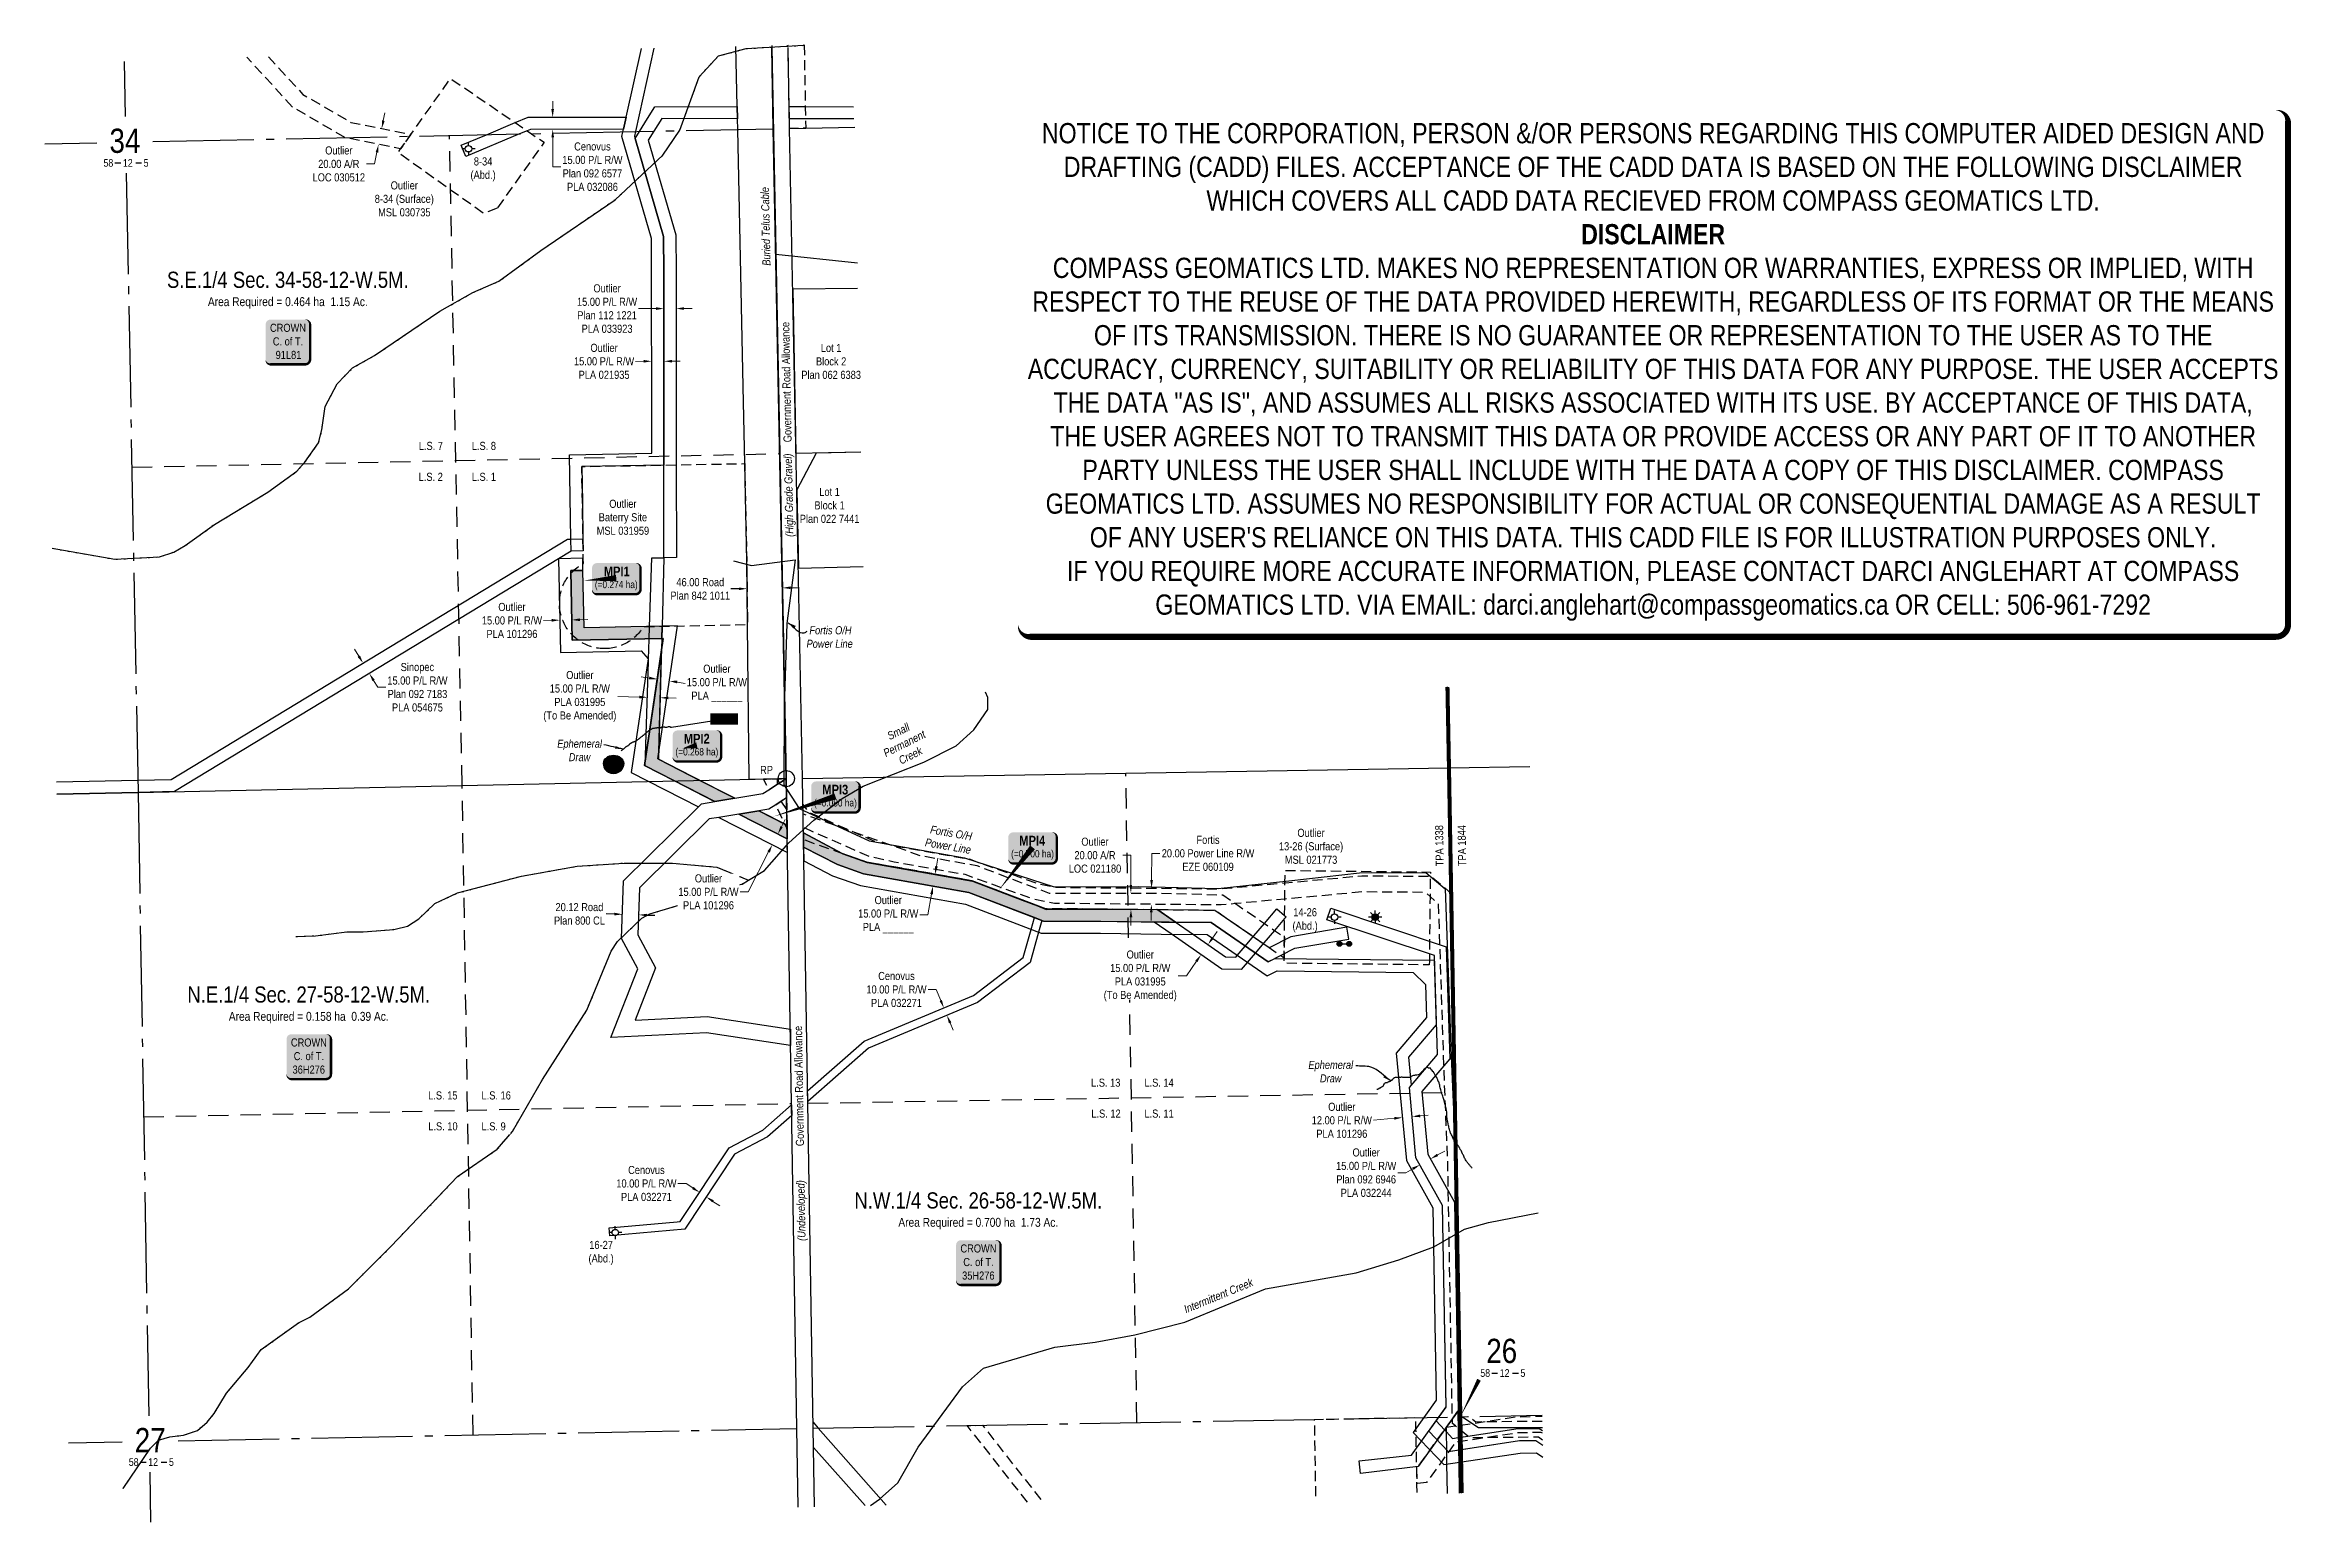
# Model space of a CAD drawing. Extents: x 585085 to 587865, y 5988993 to 5990821.
import ezdxf
from ezdxf.enums import TextEntityAlignment as Align

# ---------------------------------------------------------------- set-up
doc = ezdxf.new("R2010")
doc.units = 0
doc.header["$LTSCALE"] = 5
doc.header["$PDSIZE"] = 0.5
for name, pattern in [('CENTERLINEX3', [5, 2.5, -1, 0.5, -1]), ('foc-ACCESSROAD', [3.75, 2.5, -1.25]), ('foc-FLOWLINE', [3.75, 2.5, -1.25]), ('foc-LSD', [8, 5, -3]), ('foc-QUARTERLINE', [33, 25, -3, 2, -3]), ('foc-TOPO-ephemeral', [6.25, 3.125, -0.625, 0.625, -0.625, 0.625, -0.625]), ('foc-WHEELTRACKS', [2, 0.4, -1.6])]:
    doc.linetypes.add(name, pattern=pattern)
doc.layers.get('Defpoints').update_dxf_attribs({"color": 9})
for name, color, linetype in [('10', 1, 'Continuous'), ('35', 37, 'Continuous'), ('9', 3, 'Continuous'), ('AS-OWNER', 7, 'Continuous'), ('AS-POWER', 104, 'foc-POWER'), ('AS-SYMBOL', 7, 'Continuous'), ('AS-TELUS', 224, 'foc-TEL'), ('AS-UNDERLAY-H', 141, 'Continuous'), ('C-AR', 13, 'foc-ACCESSROAD'), ('C-RW', 13, 'Continuous'), ('C-SYMBOL', 7, 'Continuous'), ('C-WS', 13, 'foc-ACCESSROAD'), ('C-WS-S', 8, 'Continuous'), ('CG-NOTES', 7, 'Continuous'), ('F-AR', 190, 'foc-ACCESSROAD'), ('F-EZE', 190, 'foc-FLOWLINE'), ('F-RW', 190, 'Continuous'), ('F-WS-S', 8, 'Continuous'), ('L-AREAREQUIRED', 7, 'Continuous'), ('L-QSEC', 8, 'foc-QUARTERLINE'), ('L-ROAD-T', 7, 'Continuous'), ('L-SEC', 7, 'Continuous'), ('L-SECLBL', 7, 'Continuous'), ('L-SECTION-LSD', 7, 'foc-LSD'), ('L-TITLEDB', 4, 'Continuous'), ('L-TITLEDB-T', 4, 'Continuous'), ('P-BUFFER-H 100m', 191, 'Continuous'), ('P-CROSSINGS', 250, 'Continuous'), ('P-TEMP-BLOCKS', 250, 'Continuous'), ('P-TEMP-H', 41, 'Continuous'), ('P-TEMP_WORKSPACE', 46, 'Continuous'), ('T-CREEK', 160, 'Continuous'), ('T-DRAW', 143, 'foc-TOPO-ephemeral'), ('T-WATER-P3', 160, 'foc-WHEELTRACKS'), ('T-WATER-T', 170, 'Continuous')]:
    doc.layers.add(name, color=color, linetype=linetype)
doc.layers.add('AS-PIPE-AG', color=7, linetype='Continuous', true_color=0x7d00fa)
doc.layers.add('AS-TRAPPER-T', color=7, linetype='Continuous', true_color=0xc26100)
doc.layers.add('AS-TRAPPER BOUNDARY', color=7, linetype='CENTERLINEX3', true_color=0xb85c00, transparency=0.6)
for name, color, linetype, lineweight in [('C-AR-T', 13, 'Continuous', 9), ('C-RW-T', 13, 'Continuous', 9), ('C-WS-T', 13, 'Continuous', 9), ('F-EZE-T', 190, 'Continuous', 9), ('F-RW-T', 190, 'Continuous', 9), ('F-WS-T', 190, 'Continuous', 9), ('T-TEXT', 48, 'Continuous', 18)]:
    doc.layers.add(name, color=color, linetype=linetype, lineweight=lineweight)
doc.layers.add('DISCLAIMER', color=7, linetype='Continuous', plot=False)
doc.styles.add('100L', font='ARIALN.TTF', dxfattribs={"height": 11})
doc.styles.add('175L', font='ARIALN.TTF', dxfattribs={"height": 20})
doc.styles.add('80', font='ARIALN.TTF', dxfattribs={"height": 10})
doc.styles.add('80CG', font='ARIALN.TTF', dxfattribs={"height": 10})
doc.styles.add('80L', font='ARIALN.TTF', dxfattribs={"height": 10})
doc.styles.add('80LS', font='ARIALNI.TTF', dxfattribs={"height": 10})
doc.styles.add('BOLD', font='ARIALNB.TTF')
doc.styles.add('Crossing', font='ARIALN.TTF', dxfattribs={"height": 10})
doc.styles.add('foc-LtypeFont', font='ARIALN.TTF', dxfattribs={"height": 7.35})
doc.styles.add('MtXpl_Arial_Narrow', font='ARIALNI.TTF')
doc.styles.add('SIMPLEX', font='ARIALN.TTF')
doc.linetypes.add('foc-POWER', pattern='A,6,-1,["P",foc-LtypeFont,S=0.2,R=0,X=-0.625,Y=-0.75],-1.24,4', length=12.24)
doc.linetypes.add('foc-TEL', pattern='A,2,-1,["T",foc-LtypeFont,S=0.2,R=0,X=-0.425,Y=-0.75],-1.24,8', length=12.24)
doc.linetypes.add('foc-TEL-NOLINE', pattern='A,0,-2,["T",foc-LtypeFont,S=0.2,R=0,X=-0.425,Y=-0.75],-10.24', length=12.24)
doc.linetypes.add('foc-TOPO-flowdirection-NOLINE', pattern='A,0,[">",foc-LtypeFont,S=0.3,R=0,X=0,Y=-0.945],-20,[">",foc-LtypeFont,S=0.3,R=0,X=0,Y=-0.945],0', length=20)
doc.dimstyles.new('Compass 5 000', dxfattribs={"dimscale": 5, "dimtxt": 9, "dimasz": 2, "dimexe": 0.2, "dimexo": 0.0625, "dimgap": 0.5, "dimtad": 0, "dimtih": 1, "dimtoh": 1, "dimzin": 0, "dimdsep": 46, "dimtxsty": '80CG', "dimcen": 0.1, "dimse1": 1, "dimse2": 1, "dimclrd": 256, "dimclrt": 256, "dimaunit": 1, "dimadec": 4, "dimazin": 0, "dimtfac": 0.06, "dimtofl": 0, "dimtmove": 0, "dimatfit": 1, "dimfxl": 0.2, "dimtolj": 1, "dimtzin": 0, "dimlwd": -1, "dimarcsym": 0})

msp = doc.modelspace()

# ---------------------------------------------------------------- texts
at = {"layer": 'AS-TELUS', "insert": (585976.878, 5990596.544), "char_height": 9.99551, "width": 97.19138, "attachment_point": 5, "rotation": 91.210571, "style": '80CG'}
msp.add_mtext('\\A1;{\\fArial Narrow|b0|i1|c0|p34;Buried Telus Cable}', dxfattribs=at)
at = {"layer": 'AS-TRAPPER-T', "style": '80L'}
for s, p in [('TPA 1338', (586816.109, 5989804.686)), ('TPA 1844', (586843.936, 5989804.844))]:
    msp.add_text(s, height=9.9897, rotation=91.002164, dxfattribs=at).set_placement(p)
at = {"layer": 'C-SYMBOL', "color": 3, "style": '175L'}
for s, p in [('S.E.1/4 Sec. 34-58-12-W.5M.', (585385.397, 5990514.451)), ('N.E.1/4 Sec. 27-58-12-W.5M.', (585411.284, 5989629.95)), ('N.W.1/4 Sec. 26-58-12-W.5M.', (586239.963, 5989375.067))]:
    msp.add_text(s, height=19.99101, dxfattribs=at).set_placement(p, align=Align.BOTTOM_CENTER)
at = {"layer": 'C-WS-T', "attachment_point": 5, "style": '80CG'}
for s, insert, char_height, width in [('\\A1;8-34\\P(Abd.)', (585627.055, 5990667.132), 9.9955, 30.58421), ('\\A1;Outlier\\P8-34 (Surface)\\PMSL 030735', (585529.571, 5990630.536), 9.99551, 78.95946), ('\\A1;Outlier\\PBaterry Site\\PMSL 031959', (585800.103, 5990236.484), 9.99551, 64.55939), ('\\A1;Outlier\\P13-26 (Surface)\\PMSL 021773', (586651.809, 5989829.273), 9.99551, 78.95946), ('\\A1;14-26\\P(Abd.)', (586644.453, 5989737.887), 9.9955, 30.58421)]:
    msp.add_mtext(s, dxfattribs=dict(at, insert=insert, char_height=char_height, width=width))
at = {"layer": 'F-WS-T', "insert": (585773.127, 5989326.129), "char_height": 9.9955, "width": 30.58421, "attachment_point": 5, "style": '80CG'}
msp.add_mtext('\\A1;16-27\\P(Abd.)', dxfattribs=at)
at = {"layer": 'L-AREAREQUIRED', "color": 5, "style": '100L'}
for s, p in [('Area Required = 0.464 ha  1.15 Ac.', (585385.397, 5990494.564)), ('Area Required = 0.158 ha  0.39 Ac.', (585411.284, 5989610.063)), ('Area Required = 0.700 ha  1.73 Ac.', (586239.963, 5989355.18))]:
    msp.add_text(s, height=10.99506, dxfattribs=at).set_placement(p, align=Align.BOTTOM_CENTER)
at = {"layer": 'L-ROAD-T', "style": '80L'}
for rotation, p in [(91.14268, (586002.497, 5990403.811)), (90.940902, (586018.02, 5989532.721))]:
    msp.add_text('Government Road Allowance', height=10, rotation=rotation, dxfattribs=at).set_placement(p, align=Align.MIDDLE_CENTER)
at = {"layer": 'L-TITLEDB-T', "char_height": 9.99551, "width": 73.41625, "attachment_point": 5, "style": '80CG'}
for s, insert in [('\\A1;Lot 1\\PBlock 2\\PPlan 062 6383', (586057.814, 5990429.402)), ('\\A1;Lot 1\\PBlock 1\\PPlan 022 7441', (586055.923, 5990251.218))]:
    msp.add_mtext(s, dxfattribs=dict(at, insert=insert))
at = {"layer": 'T-TEXT', "style": '80LS'}
for s, rotation, p in [('(High Grade Gravel)', 91.14268, (586005.289, 5990263.839)), ('(Undeveloped)', 90.940902, (586020.552, 5989378.554))]:
    msp.add_text(s, height=10, rotation=rotation, dxfattribs=at).set_placement(p, align=Align.MIDDLE_CENTER)
at = {"layer": 'T-WATER-T', "char_height": 9.99551, "attachment_point": 1, "style": '100L'}
for insert in [(585715.091, 5989961.315), (586644.756, 5989563.823)]:
    msp.add_mtext_dynamic_manual_height_columns('\\pi3.78191;{\\fArial Narrow|b0|i1|c0|p34;Ephemeral \\P\\pi18.04222;Draw}', width=62.8664, gutter_width=54.975, heights=[0], dxfattribs=dict(at, insert=insert))
for s, width, insert, rotation in [('\\pi14.12619;{\\fArial Narrow|b0|i1|c0|p34;Small \\P\\pi0.32612;Permanent \\P\\pi13.22278;Creek}', 56.55481, (586113.409, 5989963.259), 26.566942), ('\\pi4.91193;{\\fArial Narrow|b0|i1|c0|p34;Intermittent Creek}', 100.88801, (586488.711, 5989258.697), 22.2951)]:
    msp.add_mtext_dynamic_manual_height_columns(s, width=width, gutter_width=54.975, heights=[0], dxfattribs=dict(at, insert=insert, rotation=rotation))

# ---------------------------------------------------------------- blocks, each defined once
blk = doc.blocks.new('RP')
at = {"layer": '35', "color": 3}
blk.add_circle((0, 0), 10, dxfattribs=at)
at = {"layer": '35', "color": 3, "style": '80'}
blk.add_attdef('RP_001', (-32.4, 5.8), '', height=10, dxfattribs=at)
blk = doc.blocks.new('L-SECLBL')
at = {"layer": '9', "color": 7}
for p, q in [((-5.1, -27.8), (-12.3, -27.8)), ((20.7, -27.8), (13.5, -27.8))]:
    blk.add_line(p, q, dxfattribs=at)
at = {"layer": '10', "color": 2, "style": 'SIMPLEX'}
blk.add_attdef('SEC', text='', height=30, dxfattribs=at).set_placement((0, 0), align=Align.MIDDLE)
at = {"layer": '10', "color": 5, "style": '80L'}
blk.add_attdef('TWP', text='', height=9.5, dxfattribs=at).set_placement((-14.4, -27.4), align=Align.MIDDLE_RIGHT)
blk.add_attdef('RGE', text='', height=9.5, dxfattribs=at).set_placement((3.6, -27.4), align=Align.MIDDLE_CENTER)
blk.add_attdef('MER', text='', height=9.5, dxfattribs=at).set_placement((23.2, -27.4), align=Align.MIDDLE_LEFT)
blk = doc.blocks.new('*D376')
at = {"layer": 'C-AR-T', "transparency": 16777216}
for p, q in [((586428.7, 5989818.3), (586418.7, 5989818.3)), ((586428.8, 5989781.4), (586428.7, 5989818.3)), ((586428.9, 5989741.4), (586428.9, 5989731.4))]:
    blk.add_line(p, q, dxfattribs=at)
for points in [[(586430.4, 5989781.4), (586427.1, 5989781.4), (586428.8, 5989771.4)], [(586430.6, 5989741.4), (586427.2, 5989741.4), (586428.9, 5989751.4)]]:
    blk.add_solid(points, dxfattribs=at)
at = {"layer": 'Defpoints', "color": 0, "transparency": 16777216}
for p in [(586407.7, 5989771.4), (586428.8, 5989771.4), (586407.7, 5989751.4)]:
    blk.add_point(p, dxfattribs=at)
at = {"layer": 'C-AR-T', "transparency": 16777216, "insert": (586384.4, 5989818.3), "char_height": 10, "attachment_point": 5, "style": '80CG'}
blk.add_mtext('\\A1;Outlier\\P20.00 A/R\\PLOC 021180', dxfattribs=at)
blk = doc.blocks.new('*D378')
at = {"layer": 'C-AR-T', "transparency": 16777216}
for p, q in [((585503.6, 5990727.4), (585505.6, 5990737.2)), ((585495.7, 5990688.2), (585492.8, 5990673.8)), ((585492.8, 5990673.8), (585482.8, 5990673.8))]:
    blk.add_line(p, q, dxfattribs=at)
for points in [[(585502, 5990727.7), (585505.3, 5990727), (585501.6, 5990717.6)], [(585494.1, 5990688.5), (585497.3, 5990687.8), (585497.7, 5990698)]]:
    blk.add_solid(points, dxfattribs=at)
at = {"layer": 'Defpoints', "color": 0, "transparency": 16777216}
for p in [(585491.3, 5990719.7), (585487.3, 5990700.1), (585497.7, 5990698)]:
    blk.add_point(p, dxfattribs=at)
at = {"layer": 'C-AR-T', "transparency": 16777216, "insert": (585448.5, 5990673.8), "char_height": 10, "attachment_point": 5, "style": '80CG'}
blk.add_mtext('\\A1;Outlier\\P20.00 A/R\\PLOC 030512', dxfattribs=at)
blk = doc.blocks.new('*D381')
at = {"layer": 'C-RW-T', "transparency": 16777216}
for p, q in [((586529.9, 5989715.8), (586535.6, 5989724)), ((586510, 5989687), (586497.5, 5989668.9)), ((586497.5, 5989668.9), (586487.5, 5989668.9))]:
    blk.add_line(p, q, dxfattribs=at)
for points in [[(586528.5, 5989716.7), (586531.3, 5989714.8), (586524.2, 5989707.5)], [(586508.6, 5989687.9), (586511.3, 5989686), (586515.7, 5989695.2)]]:
    blk.add_solid(points, dxfattribs=at)
at = {"layer": 'Defpoints', "color": 0, "transparency": 16777216}
for p in [(586515.7, 5989695.2), (586519.7, 5989692.4), (586528.3, 5989704.7)]:
    blk.add_point(p, dxfattribs=at)
at = {"layer": 'C-RW-T', "transparency": 16777216, "insert": (586440.4, 5989668.9), "char_height": 10, "attachment_point": 5, "style": '80CG', "bg_fill": 3, "box_fill_scale": 1.1, "bg_fill_color": 256, "bg_fill_true_color": 13158600, "bg_fill_transparency": 0}
blk.add_mtext('\\A1;Outlier\\P15.00 P/L R/W\\PPLA 031995\\P(To Be Amended)', dxfattribs=at)
blk = doc.blocks.new('*D382')
at = {"layer": 'C-RW-T', "transparency": 16777216}
for p, q in [((585820.4, 5990014), (585793.9, 5990014.8)), ((585856.2, 5990012.9), (585866.2, 5990012.6))]:
    blk.add_line(p, q, dxfattribs=at)
for points in [[(585820.5, 5990015.7), (585820.4, 5990012.3), (585830.4, 5990013.7)], [(585856.3, 5990014.6), (585856.2, 5990011.3), (585846.2, 5990013.2)]]:
    blk.add_solid(points, dxfattribs=at)
at = {"layer": 'Defpoints', "color": 0, "transparency": 16777216}
for p in [(585830.2, 5990007.2), (585830.4, 5990013.7), (585846, 5990006.7)]:
    blk.add_point(p, dxfattribs=at)
at = {"layer": 'C-RW-T', "transparency": 16777216, "insert": (585746.8, 5990014.8), "char_height": 10, "attachment_point": 5, "style": '80CG'}
blk.add_mtext('\\A1;Outlier\\P15.00 P/L R/W\\PPLA 031995\\P(To Be Amended)', dxfattribs=at)
blk = doc.blocks.new('*D383')
at = {"layer": 'C-RW-T', "transparency": 16777216}
for p, q in [((585825.8, 5990429.6), (585815.8, 5990429.5)), ((585861, 5990429.7), (585871, 5990429.7))]:
    blk.add_line(p, q, dxfattribs=at)
for points in [[(585825.8, 5990431.2), (585825.8, 5990427.9), (585835.8, 5990429.6)], [(585861, 5990431.3), (585861, 5990428), (585851, 5990429.6)]]:
    blk.add_solid(points, dxfattribs=at)
at = {"layer": 'Defpoints', "color": 0, "transparency": 16777216}
for p in [(585835.8, 5990435.2), (585851, 5990435.2), (585835.8, 5990429.6)]:
    blk.add_point(p, dxfattribs=at)
at = {"layer": 'C-RW-T', "transparency": 16777216, "insert": (585776.8, 5990429.5), "char_height": 10, "attachment_point": 5, "style": '80CG'}
blk.add_mtext('\\A1;Outlier\\P15.00 P/L R/W\\PPLA 021935', dxfattribs=at)
blk = doc.blocks.new('*D384')
at = {"layer": 'C-RW-T', "transparency": 16777216}
for p, q in [((585840.9, 5990494.8), (585819.6, 5990494.8)), ((585875.9, 5990494.8), (585885.9, 5990494.8))]:
    blk.add_line(p, q, dxfattribs=at)
for points in [[(585840.9, 5990496.5), (585840.9, 5990493.1), (585850.9, 5990494.8)], [(585875.9, 5990496.5), (585875.9, 5990493.2), (585865.9, 5990494.8)]]:
    blk.add_solid(points, dxfattribs=at)
at = {"layer": 'Defpoints', "color": 0, "transparency": 16777216}
for p in [(585850.9, 5990526.5), (585865.9, 5990526.5), (585850.9, 5990494.8)]:
    blk.add_point(p, dxfattribs=at)
at = {"layer": 'C-RW-T', "transparency": 16777216, "insert": (585780.5, 5990494.8), "char_height": 10, "attachment_point": 5, "style": '80CG'}
blk.add_mtext('\\A1;Outlier\\P15.00 P/L R/W\\PPlan 112 1221\\PPLA 033923', dxfattribs=at)
blk = doc.blocks.new('*D385')
at = {"layer": 'C-RW-T', "transparency": 16777216}
for p, q in [((586754.9, 5989492.7), (586729, 5989490.2)), ((586786.8, 5989495.7), (586796.8, 5989496.6))]:
    blk.add_line(p, q, dxfattribs=at)
for points in [[(586754.8, 5989494.3), (586755.1, 5989491), (586764.9, 5989493.6)], [(586786.7, 5989497.4), (586787, 5989494), (586776.9, 5989494.8)]]:
    blk.add_solid(points, dxfattribs=at)
at = {"layer": 'Defpoints', "color": 0, "transparency": 16777216}
for p in [(586764.9, 5989493.6), (586766.4, 5989477.7), (586778.4, 5989478.8)]:
    blk.add_point(p, dxfattribs=at)
at = {"layer": 'C-RW-T', "transparency": 16777216, "insert": (586689.9, 5989490.2), "char_height": 10, "attachment_point": 5, "style": '80CG'}
blk.add_mtext('\\A1;Outlier\\P12.00 P/L R/W\\PPLA 101296', dxfattribs=at)
blk = doc.blocks.new('*D386')
at = {"layer": 'C-RW-T', "transparency": 16777216}
for p, q in [((585996.5, 5989853.5), (586001, 5989862.4)), ((585980.5, 5989822.3), (585955.1, 5989772.9)), ((585955.1, 5989772.9), (585945.1, 5989772.9))]:
    blk.add_line(p, q, dxfattribs=at)
for points in [[(585995, 5989854.2), (585997.9, 5989852.7), (585991.9, 5989844.6)], [(585979, 5989823.1), (585982, 5989821.6), (585985, 5989831.2)]]:
    blk.add_solid(points, dxfattribs=at)
at = {"layer": 'Defpoints', "color": 0, "transparency": 16777216}
for p in [(585979.6, 5989834), (585985, 5989831.2), (585986.4, 5989847.4)]:
    blk.add_point(p, dxfattribs=at)
at = {"layer": 'C-RW-T', "transparency": 16777216, "insert": (585906, 5989772.9), "char_height": 10, "attachment_point": 5, "style": '80CG', "bg_fill": 3, "box_fill_scale": 1.1, "bg_fill_color": 256, "bg_fill_true_color": 13158600, "bg_fill_transparency": 0}
blk.add_mtext('\\A1;Outlier\\P15.00 P/L R/W\\PPLA 101296', dxfattribs=at)
blk = doc.blocks.new('*D387')
at = {"layer": 'C-RW-T', "transparency": 16777216}
for p, q in [((586808.4, 5989447.3), (586817.2, 5989452.2)), ((586769.1, 5989425.4), (586759.1, 5989425.4)), ((586777.9, 5989430.3), (586769.1, 5989425.4))]:
    blk.add_line(p, q, dxfattribs=at)
for points in [[(586777, 5989431.7), (586778.7, 5989428.8), (586786.6, 5989435.2)], [(586807.6, 5989448.8), (586809.2, 5989445.9), (586799.7, 5989442.5)]]:
    blk.add_solid(points, dxfattribs=at)
at = {"layer": 'Defpoints', "color": 0, "transparency": 16777216}
for p in [(586786.6, 5989435.2), (586799.4, 5989412.1), (586812.5, 5989419.4)]:
    blk.add_point(p, dxfattribs=at)
at = {"layer": 'C-RW-T', "transparency": 16777216, "insert": (586720, 5989425.4), "char_height": 10, "attachment_point": 5, "style": '80CG'}
blk.add_mtext('\\A1;Outlier\\P15.00 P/L R/W\\PPlan 092 6946\\PPLA 032244', dxfattribs=at)
blk = doc.blocks.new('*D391')
at = {"layer": 'Defpoints', "color": 0, "transparency": 16777216}
for p in [(586204.7, 5989632.3), (586201.2, 5989620.1), (586208.5, 5989623.1)]:
    blk.add_point(p, dxfattribs=at)
at = {"layer": 'F-RW-T', "transparency": 16777216}
for p, q in [((586187.8, 5989652.1), (586177.8, 5989652.1)), ((586193.5, 5989638.5), (586187.8, 5989652.1)), ((586205.1, 5989610.8), (586209, 5989601.6))]:
    blk.add_line(p, q, dxfattribs=at)
for points in [[(586195, 5989639.1), (586192, 5989637.9), (586197.4, 5989629.3)], [(586206.7, 5989611.5), (586203.6, 5989610.2), (586201.2, 5989620.1)]]:
    blk.add_solid(points, dxfattribs=at)
at = {"layer": 'F-RW-T', "transparency": 16777216, "insert": (586138.7, 5989652.1), "char_height": 10, "attachment_point": 5, "style": '80CG'}
blk.add_mtext('\\A1;Cenovus\\P10.00 P/L R/W\\PPLA 032271', dxfattribs=at)
blk = doc.blocks.new('*D392')
at = {"layer": 'Defpoints', "color": 0, "transparency": 16777216}
for p in [(585895, 5989401), (585896.1, 5989402.7), (585904.5, 5989397.2)]:
    blk.add_point(p, dxfattribs=at)
at = {"layer": 'F-RW-T', "transparency": 16777216}
for p, q in [((585878.3, 5989412), (585868.3, 5989412)), ((585886.6, 5989406.5), (585878.3, 5989412)), ((585911.6, 5989389.9), (585920, 5989384.4))]:
    blk.add_line(p, q, dxfattribs=at)
for points in [[(585887.6, 5989407.9), (585885.7, 5989405.1), (585895, 5989401)], [(585912.6, 5989391.3), (585910.7, 5989388.6), (585903.3, 5989395.5)]]:
    blk.add_solid(points, dxfattribs=at)
at = {"layer": 'F-RW-T', "transparency": 16777216, "insert": (585829.2, 5989412), "char_height": 10, "attachment_point": 5, "style": '80CG'}
blk.add_mtext('\\A1;Cenovus\\P10.00 P/L R/W\\PPLA 032271', dxfattribs=at)
blk = doc.blocks.new('*D393')
at = {"layer": 'Defpoints', "color": 0, "transparency": 16777216}
for p in [(585486.2, 5990060.8), (585494, 5990047.9), (585486.3, 5990043.2)]:
    blk.add_point(p, dxfattribs=at)
at = {"layer": 'F-RW-T', "transparency": 16777216}
for p, q in [((585473.3, 5990064.6), (585468.1, 5990073.2)), ((585491.5, 5990034.7), (585496.7, 5990026.1)), ((585496.7, 5990026.1), (585506.7, 5990026.1))]:
    blk.add_line(p, q, dxfattribs=at)
for points in [[(585474.7, 5990065.5), (585471.8, 5990063.7), (585478.5, 5990056.1)], [(585492.9, 5990035.5), (585490.1, 5990033.8), (585486.3, 5990043.2)]]:
    blk.add_solid(points, dxfattribs=at)
at = {"layer": 'F-RW-T', "transparency": 16777216, "insert": (585545.8, 5990026.1), "char_height": 10, "attachment_point": 5, "style": '80CG'}
blk.add_mtext('\\A1;Sinopec\\P15.00 P/L R/W\\PPlan 092 7183\\PPLA 054675', dxfattribs=at)
blk = doc.blocks.new('*D395')
at = {"layer": 'Defpoints', "color": 0, "transparency": 16777216}
for p in [(585713.2, 5990716.6), (585735.5, 5990731.6), (585735.6, 5990716.6)]:
    blk.add_point(p, dxfattribs=at)
at = {"layer": 'F-RW-T', "transparency": 16777216}
for p, q in [((585713.2, 5990741.6), (585713.2, 5990751.6)), ((585713.3, 5990706.6), (585713.3, 5990670.4)), ((585713.3, 5990670.4), (585723.3, 5990670.4))]:
    blk.add_line(p, q, dxfattribs=at)
for points in [[(585714.8, 5990741.6), (585711.5, 5990741.6), (585713.2, 5990731.6)], [(585714.9, 5990706.6), (585711.6, 5990706.6), (585713.2, 5990716.6)]]:
    blk.add_solid(points, dxfattribs=at)
at = {"layer": 'F-RW-T', "transparency": 16777216, "insert": (585762.4, 5990670.4), "char_height": 10, "attachment_point": 5, "style": '80CG'}
blk.add_mtext('\\A1;Cenovus\\P15.00 P/L R/W\\PPlan 092 6577\\PPLA 032086', dxfattribs=at)
blk = doc.blocks.new('*D397')
at = {"layer": 'Defpoints', "color": 0, "transparency": 16777216}
for p in [(585947.6, 5990440.8), (585991.4, 5990441.7), (585997.6, 5990149.1)]:
    blk.add_point(p, dxfattribs=at)
at = {"layer": 'L-TITLEDB-T', "transparency": 16777216}
for p, q in [((585943.8, 5990148), (585933.8, 5990147.8)), ((586007.6, 5990149.3), (586017.6, 5990149.6))]:
    blk.add_line(p, q, dxfattribs=at)
for points in [[(585943.8, 5990149.6), (585943.8, 5990146.3), (585953.8, 5990148.2)], [(586007.6, 5990151), (586007.6, 5990147.7), (585997.6, 5990149.1)]]:
    blk.add_solid(points, dxfattribs=at)
at = {"layer": 'L-TITLEDB-T', "transparency": 16777216, "insert": (585895.9, 5990147.8), "char_height": 10, "attachment_point": 5, "style": '80CG'}
blk.add_mtext('\\A1;46.00 Road\\PPlan 842 1011', dxfattribs=at)
blk = doc.blocks.new('*D399')
at = {"layer": 'Defpoints', "color": 0, "transparency": 16777216}
for p in [(585799.6, 5989745.1), (585799.8, 5989749.1), (585819.9, 5989748.5)]:
    blk.add_point(p, dxfattribs=at)
at = {"layer": 'L-TITLEDB-T', "transparency": 16777216}
for p, q in [((585789.6, 5989745.4), (585779.6, 5989745.7)), ((585829.7, 5989744.2), (585839.7, 5989743.9))]:
    blk.add_line(p, q, dxfattribs=at)
for points in [[(585789.7, 5989747.1), (585789.6, 5989743.8), (585799.6, 5989745.1)], [(585829.8, 5989745.8), (585829.7, 5989742.5), (585819.7, 5989744.5)]]:
    blk.add_solid(points, dxfattribs=at)
at = {"layer": 'L-TITLEDB-T', "transparency": 16777216, "insert": (585746.3, 5989745.7), "char_height": 10, "attachment_point": 5, "style": '80CG'}
blk.add_mtext('\\A1;20.12 Road\\PPlan 800 CL', dxfattribs=at)
blk = doc.blocks.new('*U373')
h = blk.add_hatch(color=255)
edge = h.paths.add_edge_path()
edge.add_line((-21.5, -28.5), (21.5, -28.5))
edge.add_arc((21.5, -22.5), 6, 270, 360)
edge.add_line((27.5, -22.5), (27.5, 21))
edge.add_arc((21.5, 21), 6, 0, 90)
edge.add_line((21.5, 27), (-21.5, 27))
edge.add_arc((-21.5, 21), 6, 90, 180)
edge.add_line((-27.5, 21), (-27.5, -22.5))
edge.add_arc((-21.5, -22.5), 6, 180, 270)
at = {"color": 14, "flags": 128}
blk.add_lwpolyline([(-21.5, -28.5, 3, 3, 0), (21.5, -28.5, 3, 3, 0.414214), (27.5, -22.5, 3, 3, 0), (27.5, 21, 3, 0, 0.414214), (21.5, 27, 0, 0, 0), (-21.5, 27, 0, 0, 0.414214), (-27.5, 21, 0, 0, 0), (-27.5, -22.5, 0, 3, 0.414214)], format="xyseb", close=True, dxfattribs=at)
at = {"color": 14, "style": '80'}
blk.add_attdef('ENTER_TEXT_001', (-26.8, -4.9), '', height=10, dxfattribs=at)
blk = doc.blocks.new('*U374')
h = blk.add_hatch(color=255)
edge = h.paths.add_edge_path()
edge.add_line((-21.5, -28.5), (21.5, -28.5))
edge.add_arc((21.5, -22.5), 6, 270, 360)
edge.add_line((27.5, -22.5), (27.5, 21))
edge.add_arc((21.5, 21), 6, 0, 90)
edge.add_line((21.5, 27), (-21.5, 27))
edge.add_arc((-21.5, 21), 6, 90, 180)
edge.add_line((-27.5, 21), (-27.5, -22.5))
edge.add_arc((-21.5, -22.5), 6, 180, 270)
at = {"color": 14, "flags": 128}
blk.add_lwpolyline([(-21.5, -28.5, 3, 3, 0), (21.5, -28.5, 3, 3, 0.414214), (27.5, -22.5, 3, 3, 0), (27.5, 21, 3, 0, 0.414214), (21.5, 27, 0, 0, 0), (-21.5, 27, 0, 0, 0.414214), (-27.5, 21, 0, 0, 0), (-27.5, -22.5, 0, 3, 0.414214)], format="xyseb", close=True, dxfattribs=at)
at = {"color": 14, "style": '80'}
blk.add_attdef('ENTER_TEXT_001', (-26.8, -4.9), '', height=10, dxfattribs=at)
blk = doc.blocks.new('*U375')
h = blk.add_hatch(color=255)
edge = h.paths.add_edge_path()
edge.add_line((-21.5, -28.5), (21.5, -28.5))
edge.add_arc((21.5, -22.5), 6, 270, 360)
edge.add_line((27.5, -22.5), (27.5, 21))
edge.add_arc((21.5, 21), 6, 0, 90)
edge.add_line((21.5, 27), (-21.5, 27))
edge.add_arc((-21.5, 21), 6, 90, 180)
edge.add_line((-27.5, 21), (-27.5, -22.5))
edge.add_arc((-21.5, -22.5), 6, 180, 270)
at = {"color": 14, "flags": 128}
blk.add_lwpolyline([(-21.5, -28.5, 3, 3, 0), (21.5, -28.5, 3, 3, 0.414214), (27.5, -22.5, 3, 3, 0), (27.5, 21, 3, 0, 0.414214), (21.5, 27, 0, 0, 0), (-21.5, 27, 0, 0, 0.414214), (-27.5, 21, 0, 0, 0), (-27.5, -22.5, 0, 3, 0.414214)], format="xyseb", close=True, dxfattribs=at)
at = {"color": 14, "style": '80'}
blk.add_attdef('ENTER_TEXT_001', (-26.8, -4.9), '', height=10, dxfattribs=at)
blk = doc.blocks.new('RISER')
h = blk.add_hatch(color=255)
h.dxf.hatch_style = 1
edge = h.paths.add_edge_path()
edge.add_arc((0, 0), 0.7, 0, 360)
blk.add_hatch(color=13).paths.add_polyline_path([(0.58, -0.15), (-0.58, -0.15, 0.774597)])
at = {"color": 13}
blk.add_line((-0.58, -0.15), (0.58, -0.15), dxfattribs=at)
blk.add_circle((0, 0), 0.6, dxfattribs=at)
blk = doc.blocks.new('GABD')
for p, q in [((-0.81, 0), (-1.62, 0)), ((0, 0.81), (0, 1.62)), ((1.62, 0), (0.81, 0)), ((0, -0.81), (0, -1.62))]:
    blk.add_line(p, q)
blk.add_circle((0, 0), 0.8)
blk = doc.blocks.new('GAS')
h = blk.add_hatch(color=255)
h.dxf.hatch_style = 1
edge = h.paths.add_edge_path()
edge.add_arc((0, 0), 0.9, 0, 360)
for p, q in [((-0.81, 0), (-1.62, 0)), ((-0.57, 0.57), (-1.14, 1.14)), ((0, 0.81), (0, 1.62)), ((0.57, 0.57), (1.14, 1.14)), ((1.62, 0), (0.81, 0)), ((-0.57, -0.57), (-1.14, -1.14)), ((0, -0.81), (0, -1.62)), ((1.14, -1.14), (0.57, -0.57))]:
    blk.add_line(p, q)
blk.add_circle((0, 0), 0.8)
blk = doc.blocks.new('*D400')
at = {"layer": 'C-RW-T', "transparency": 16777216}
for p, q in [((585832.7, 5990037.6), (585822.9, 5990039.1)), ((585867.4, 5990032.5), (585877.3, 5990031))]:
    blk.add_line(p, q, dxfattribs=at)
for points in [[(585833, 5990039.3), (585832.5, 5990036), (585842.6, 5990036.2)], [(585867.6, 5990034.2), (585867.1, 5990030.9), (585857.5, 5990034)]]:
    blk.add_solid(points, dxfattribs=at)
at = {"layer": 'Defpoints', "color": 0, "transparency": 16777216}
for p in [(585857.5, 5990034), (585836.1, 5989992.2), (585851, 5989990)]:
    blk.add_point(p, dxfattribs=at)
at = {"layer": 'C-RW-T', "transparency": 16777216, "insert": (585916.4, 5990031), "char_height": 10, "attachment_point": 5, "style": '80CG'}
blk.add_mtext('\\A1;Outlier\\P15.00 P/L R/W\\PPLA ______', dxfattribs=at)
blk = doc.blocks.new('*D401')
at = {"layer": 'C-RW-T', "transparency": 16777216}
for p, q in [((586188.3, 5989804.6), (586190, 5989814.5)), ((586182.1, 5989770.2), (586177.6, 5989744.7)), ((586177.6, 5989744.7), (586167.6, 5989744.7))]:
    blk.add_line(p, q, dxfattribs=at)
for points in [[(586186.6, 5989804.9), (586189.9, 5989804.3), (586186.5, 5989794.8)], [(586180.5, 5989770.5), (586183.8, 5989769.9), (586183.9, 5989780)]]:
    blk.add_solid(points, dxfattribs=at)
at = {"layer": 'Defpoints', "color": 0, "transparency": 16777216}
for p in [(586183.9, 5989780), (586186.3, 5989779.6), (586188.9, 5989794.3)]:
    blk.add_point(p, dxfattribs=at)
at = {"layer": 'C-RW-T', "transparency": 16777216, "insert": (586128.5, 5989744.7), "char_height": 10, "attachment_point": 5, "style": '80CG'}
blk.add_mtext('\\A1;Outlier\\P15.00 P/L R/W\\PPLA ______', dxfattribs=at)
blk = doc.blocks.new('*U402')
at = {"true_color": 0xff8aff}
h = blk.add_hatch(color=211, dxfattribs=at)
edge = h.paths.add_edge_path()
edge.add_line((-24, -20), (24, -20))
edge.add_arc((24, -14), 6, 270, 360)
edge.add_line((30, -14), (30, 12.5))
edge.add_arc((24, 12.5), 6, 0, 90)
edge.add_line((24, 18.5), (-24, 18.5))
edge.add_arc((-24, 12.5), 6, 90, 180)
edge.add_line((-30, 12.5), (-30, -14))
edge.add_arc((-24, -14), 6, 180, 270)
at = {"flags": 128}
blk.add_lwpolyline([(-42, -53.4, 0, 7.5, 0), (0, 0, 0, 0, 0)], format="xyseb", dxfattribs=at)
at = {"color": 250, "flags": 128}
blk.add_lwpolyline([(-24, -20, 3, 3, 0), (24, -20, 3, 3, 0.414214), (30, -14, 3, 3, 0), (30, 12.5, 3, 0, 0.414214), (24, 18.5, 0, 0, 0), (-24, 18.5, 0, 0, 0.414214), (-30, 12.5, 0, 0, 0), (-30, -14, 0, 3, 0.414214)], format="xyseb", close=True, dxfattribs=at)
at = {"color": 250}
for tag, p, height, style in [('TEMP_AREA_W1_001', (-9.2, 2.2), 12, 'BOLD'), ('ENTER_TEXT_001', (-30.7, -12.5), 9, '80')]:
    blk.add_attdef(tag, p, '', height=height, dxfattribs=dict(at, style=style))
blk = doc.blocks.new('*D403')
at = {"layer": 'Defpoints', "color": 0, "transparency": 16777216}
for p in [(586454.4, 5989777.5), (586490.9, 5989777.2), (586490.7, 5989757.2)]:
    blk.add_point(p, dxfattribs=at)
at = {"layer": 'F-EZE-T', "transparency": 16777216}
for p, q in [((586454.5, 5989787.5), (586454.8, 5989820.6)), ((586454.8, 5989820.6), (586464.8, 5989820.6)), ((586454.1, 5989747.5), (586454, 5989737.5))]:
    blk.add_line(p, q, dxfattribs=at)
for points in [[(586452.8, 5989787.5), (586456.1, 5989787.5), (586454.4, 5989777.5)], [(586452.4, 5989747.6), (586455.8, 5989747.5), (586454.2, 5989757.5)]]:
    blk.add_solid(points, dxfattribs=at)
at = {"layer": 'F-EZE-T', "transparency": 16777216, "insert": (586524.3, 5989820.6), "char_height": 10, "attachment_point": 5, "style": '80CG'}
blk.add_mtext('\\A1;Fortis\\P20.00 Power Line R/W\\PEZE 060109', dxfattribs=at)
blk = doc.blocks.new('*D405')
at = {"layer": 'C-RW-T', "transparency": 16777216}
for p, q in [((585711.9, 5990109), (585701.9, 5990108.8)), ((585746.9, 5990109.7), (585756.9, 5990109.9))]:
    blk.add_line(p, q, dxfattribs=at)
for points in [[(585711.9, 5990110.7), (585711.9, 5990107.3), (585721.9, 5990109.2)], [(585746.8, 5990111.4), (585746.9, 5990108), (585736.9, 5990109.5)]]:
    blk.add_solid(points, dxfattribs=at)
at = {"layer": 'Defpoints', "color": 0, "transparency": 16777216}
for p in [(585721.9, 5990109.2), (585721.9, 5990108.1), (585736.9, 5990108.4)]:
    blk.add_point(p, dxfattribs=at)
at = {"layer": 'C-RW-T', "transparency": 16777216, "insert": (585662.8, 5990108.8), "char_height": 10, "attachment_point": 5, "style": '80CG'}
blk.add_mtext('\\A1;Outlier\\P15.00 P/L R/W\\PPLA 101296', dxfattribs=at)
blk = doc.blocks.new('*U406')
at = {"true_color": 0xff8aff}
h = blk.add_hatch(color=211, dxfattribs=at)
edge = h.paths.add_edge_path()
edge.add_line((-24, -20), (24, -20))
edge.add_arc((24, -14), 6, 270, 360)
edge.add_line((30, -14), (30, 12.5))
edge.add_arc((24, 12.5), 6, 0, 90)
edge.add_line((24, 18.5), (-24, 18.5))
edge.add_arc((-24, 12.5), 6, 90, 180)
edge.add_line((-30, 12.5), (-30, -14))
edge.add_arc((-24, -14), 6, 180, 270)
at = {"flags": 128}
blk.add_lwpolyline([(-40.1, -3.2, 0, 7.5, 0), (0, 0, 0, 0, 0)], format="xyseb", dxfattribs=at)
at = {"color": 250, "flags": 128}
blk.add_lwpolyline([(-24, -20, 3, 3, 0), (24, -20, 3, 3, 0.414214), (30, -14, 3, 3, 0), (30, 12.5, 3, 0, 0.414214), (24, 18.5, 0, 0, 0), (-24, 18.5, 0, 0, 0.414214), (-30, 12.5, 0, 0, 0), (-30, -14, 0, 3, 0.414214)], format="xyseb", close=True, dxfattribs=at)
at = {"color": 250}
for tag, p, height, style in [('TEMP_AREA_W1_001', (-9.2, 2.2), 12, 'BOLD'), ('ENTER_TEXT_001', (-30.7, -12.5), 9, '80')]:
    blk.add_attdef(tag, p, '', height=height, dxfattribs=dict(at, style=style))
blk = doc.blocks.new('*U407')
at = {"true_color": 0xff8aff}
h = blk.add_hatch(color=211, dxfattribs=at)
edge = h.paths.add_edge_path()
edge.add_line((-24, -20), (24, -20))
edge.add_arc((24, -14), 6, 270, 360)
edge.add_line((30, -14), (30, 12.5))
edge.add_arc((24, 12.5), 6, 0, 90)
edge.add_line((24, 18.5), (-24, 18.5))
edge.add_arc((-24, 12.5), 6, 90, 180)
edge.add_line((-30, 12.5), (-30, -14))
edge.add_arc((-24, -14), 6, 180, 270)
at = {"flags": 128}
blk.add_lwpolyline([(-77.5, -25.3, 0, 7.5, 0), (0, 0, 0, 0, 0)], format="xyseb", dxfattribs=at)
at = {"color": 250, "flags": 128}
blk.add_lwpolyline([(-24, -20, 3, 3, 0), (24, -20, 3, 3, 0.414214), (30, -14, 3, 3, 0), (30, 12.5, 3, 0, 0.414214), (24, 18.5, 0, 0, 0), (-24, 18.5, 0, 0, 0.414214), (-30, 12.5, 0, 0, 0), (-30, -14, 0, 3, 0.414214)], format="xyseb", close=True, dxfattribs=at)
at = {"color": 250}
for tag, p, height, style in [('TEMP_AREA_W1_001', (-9.2, 2.2), 12, 'BOLD'), ('ENTER_TEXT_001', (-30.7, -12.5), 9, '80')]:
    blk.add_attdef(tag, p, '', height=height, dxfattribs=dict(at, style=style))
blk = doc.blocks.new('XING3')
h = blk.add_hatch(color=250)
h.dxf.hatch_style = 1
edge = h.paths.add_edge_path()
edge.add_ellipse((0, -2), major_axis=(-12.5, 0), ratio=0.816297, start_angle=0, end_angle=180)
edge.add_line((12.5, -2), (12.5, 0))
edge.add_ellipse((0, 0), major_axis=(-12.5, 0), ratio=0.816297, start_angle=0, end_angle=180, ccw=False)
edge.add_line((-12.5, 0), (-12.5, -2))
at = {"layer": 'P-BUFFER-H 100m'}
h = blk.add_hatch(color=256, dxfattribs=at)
h.dxf.hatch_style = 1
edge = h.paths.add_edge_path()
edge.add_ellipse((0, 0), major_axis=(-12.5, 0), ratio=0.816297, start_angle=0, end_angle=360)
at = {"color": 250}
blk.add_ellipse((0, 0), major_axis=(-12.5, 0), ratio=0.816297, dxfattribs=at)
blk.add_ellipse((0, -2), major_axis=(-12.5, 0), ratio=0.816297, start_param=0, end_param=3.141593, dxfattribs=at)
at = {"color": 250, "style": 'Crossing'}
blk.add_attdef('CROSSING', text='', height=9, dxfattribs=at).set_placement((0.1, 0), align=Align.MIDDLE_CENTER)
at = {"color": 250, "style": 'Crossing', "flags": 1}
for tag, p in [('DESCRIPTION', (0.1, -25.8)), ('OWNER', (0.1, -12.5)), ('LOCATION', (0.1, -39.3)), ('DWG_REF', (0.1, -52.8))]:
    blk.add_attdef(tag, text='', height=9, dxfattribs=at).set_placement(p, align=Align.MIDDLE_CENTER)
blk = doc.blocks.new('*U475')
at = {"true_color": 0xff8aff}
h = blk.add_hatch(color=211, dxfattribs=at)
edge = h.paths.add_edge_path()
edge.add_line((-24, -20), (24, -20))
edge.add_arc((24, -14), 6, 270, 360)
edge.add_line((30, -14), (30, 12.5))
edge.add_arc((24, 12.5), 6, 0, 90)
edge.add_line((24, 18.5), (-24, 18.5))
edge.add_arc((-24, 12.5), 6, 90, 180)
edge.add_line((-30, 12.5), (-30, -14))
edge.add_arc((-24, -14), 6, 180, 270)
at = {"color": 250, "flags": 128}
blk.add_lwpolyline([(-24, -20, 3, 3, 0), (24, -20, 3, 3, 0.414214), (30, -14, 3, 3, 0), (30, 12.5, 3, 0, 0.414214), (24, 18.5, 0, 0, 0), (-24, 18.5, 0, 0, 0.414214), (-30, 12.5, 0, 0, 0), (-30, -14, 0, 3, 0.414214)], format="xyseb", close=True, dxfattribs=at)
at = {"flags": 128}
blk.add_lwpolyline([(-18, -3.9, 0, 7.5, 0), (0, 0, 0, 0, 0)], format="xyseb", dxfattribs=at)
at = {"color": 250}
for tag, p, height, style in [('TEMP_AREA_W1_001', (-9.2, 2.2), 12, 'BOLD'), ('ENTER_TEXT_001', (-30.7, -12.5), 9, '80')]:
    blk.add_attdef(tag, p, '', height=height, dxfattribs=dict(at, style=style))
blk = doc.blocks.new('Disclaimer_Legal')
at = {"layer": 'DISCLAIMER', "color": 254, "flags": 128}
blk.add_lwpolyline([(-3613, -1105, 37.5, 37.5, 0), (4096, -1105, 37.5, 37.5, 0.414214), (4171, -1030, 37.5, 37.5, 0), (4171, 2079, 37.5, 0, 0.414214), (4096, 2154, 0, 0, 0), (-3613, 2154, 0, 0, 0.414214), (-3688, 2079, 0, 0, 0), (-3688, -1030, 0, 37.5, 0.414214)], format="xyseb", close=True, dxfattribs=at)
at = {"layer": 'DISCLAIMER', "color": 254, "insert": (242, 534), "char_height": 125, "width": 7717.57, "attachment_point": 5, "style": '80'}
blk.add_mtext('NOTICE TO THE CORPORATION, PERSON &/OR PERSONS REGARDING THIS COMPUTER AIDED DESIGN AND DRAFTING (CADD) FILES. ACCEPTANCE OF THE CADD DATA IS BASED ON THE FOLLOWING DISCLAIMER WHICH COVERS ALL CADD DATA RECIEVED FROM COMPASS GEOMATICS LTD.\\P{\\fArial Narrow|b1|i0|c0|p34;DISCLAIMER}\\PCOMPASS GEOMATICS LTD. MAKES NO REPRESENTATION OR WARRANTIES, EXPRESS OR IMPLIED, WITH RESPECT TO THE REUSE OF THE DATA PROVIDED HEREWITH, REGARDLESS OF ITS FORMAT OR THE MEANS OF ITS TRANSMISSION. THERE IS NO GUARANTEE OR REPRESENTATION TO THE USER AS TO THE ACCURACY, CURRENCY, SUITABILITY OR RELIABILITY OF THIS DATA FOR ANY PURPOSE. THE USER ACCEPTS THE DATA "AS IS", AND ASSUMES ALL RISKS ASSOCIATED WITH ITS USE. BY ACCEPTANCE OF THIS DATA, THE USER AGREES NOT TO TRANSMIT THIS DATA OR PROVIDE ACCESS OR ANY PART OF IT TO ANOTHER PARTY UNLESS THE USER SHALL INCLUDE WITH THE DATA A COPY OF THIS DISCLAIMER. COMPASS GEOMATICS LTD. ASSUMES NO RESPONSIBILITY FOR ACTUAL OR CONSEQUENTIAL DAMAGE AS A RESULT OF ANY USER\'S RELIANCE ON THIS DATA. THIS CADD FILE IS FOR ILLUSTRATION PURPOSES ONLY.\\PIF YOU REQUIRE MORE ACCURATE INFORMATION, PLEASE CONTACT DARCI ANGLEHART AT COMPASS GEOMATICS LTD. VIA EMAIL: darci.anglehart@compassgeomatics.ca OR CELL: 506-961-7292', dxfattribs=at)

# ---------------------------------------------------------------- dimensions: what is measured, and where the dimension line sits
at = {"layer": 'C-AR-T'}
for base, p1, p2, angle, text, picture, middle in [((585497.676, 5990697.975), (585491.286, 5990719.651), (585487.318, 5990700.074), 258.542181, 'Outlier\\P20.00 A/R\\PLOC 030512', '*D378', (585448.503, 5990673.786)), ((586428.81, 5989771.423), (586407.733, 5989751.374), (586407.675, 5989771.362), 90.16625, 'Outlier\\P20.00 A/R\\PLOC 021180', '*D376', (586384.383, 5989818.269))]:
    dim = msp.add_linear_dim(base=base, p1=p1, p2=p2, angle=angle, text=text, dimstyle='Compass 5 000', dxfattribs=at)
    dim.commit()
    dim.dimension.update_dxf_attribs({"geometry": picture, "text_midpoint": middle, "dimtype": 161})
at = {"layer": 'C-RW-T'}
for base, p1, p2, angle, text, picture, middle in [((585850.905, 5990494.803), (585865.883, 5990526.54), (585850.864, 5990526.52), 180.07444, 'Outlier\\P15.00 P/L R/W\\PPlan 112 1221\\PPLA 033923', '*D384', (585780.538, 5990494.762)), ((585830.411, 5990013.709), (585846.032, 5990006.724), (585830.216, 5990007.198), 178.280224, 'Outlier\\P15.00 P/L R/W\\PPLA 031995\\P(To Be Amended)', '*D382', (585746.841, 5990014.806)), ((585857.486, 5990033.979), (585836.127, 5989992.212), (585850.972, 5989990.013), 351.57253, 'Outlier\\P15.00 P/L R/W\\PPLA ______', '*D400', (585916.356, 5990031.048)), ((586764.902, 5989493.62), (586778.385, 5989478.839), (586766.411, 5989477.704), 185.415273, 'Outlier\\P12.00 P/L R/W\\PPLA 101296', '*D385', (586689.927, 5989490.218)), ((586786.593, 5989435.155), (586812.54, 5989419.443), (586799.439, 5989412.133), 209.159844, 'Outlier\\P15.00 P/L R/W\\PPlan 092 6946\\PPLA 032244', '*D387', (586720.042, 5989425.411))]:
    dim = msp.add_linear_dim(base=base, p1=p1, p2=p2, angle=angle, text=text, dimstyle='Compass 5 000', dxfattribs=at)
    dim.commit()
    dim.dimension.update_dxf_attribs({"geometry": picture, "text_midpoint": middle, "dimtype": 161})
for p1, p2, distance, text, picture, middle in [((585850.982, 5990435.211), (585835.822, 5990435.171), 5.57, 'Outlier\\P15.00 P/L R/W\\PPLA 021935', '*D383', (585776.751, 5990429.547)), ((585736.884, 5990108.367), (585721.912, 5990108.066), -1.123, 'Outlier\\P15.00 P/L R/W\\PPLA 101296', '*D405', (585662.808, 5990108.787))]:
    dim = msp.add_aligned_dim(p1=p1, p2=p2, distance=distance, text=text, dimstyle='Compass 5 000', dxfattribs=at)
    dim.commit()
    dim.dimension.update_dxf_attribs({"geometry": picture, "text_midpoint": middle})
at = {"layer": 'F-RW-T'}
for base, p1, p2, angle, text, picture, middle in [((585713.237, 5990716.572), (585735.533, 5990731.628), (585735.569, 5990716.625), 270.136618, 'Cenovus\\P15.00 P/L R/W\\PPlan 092 6577\\PPLA 032086', '*D395', (585762.433, 5990670.406)), ((586201.245, 5989620.05), (586204.672, 5989632.338), (586208.544, 5989623.113), 292.765185, 'Cenovus\\P10.00 P/L R/W\\PPLA 032271', '*D391', (586138.708, 5989652.103))]:
    dim = msp.add_linear_dim(base=base, p1=p1, p2=p2, angle=angle, text=text, dimstyle='Compass 5 000', dxfattribs=at)
    dim.commit()
    dim.dimension.update_dxf_attribs({"geometry": picture, "text_midpoint": middle, "dimtype": 161})
for p1, p2, distance, text, picture, middle in [((585486.17, 5990060.754), (585493.999, 5990047.88), -9.013, 'Sinopec\\P15.00 P/L R/W\\PPlan 092 7183\\PPLA 054675', '*D393', (585545.775, 5990026.108)), ((585904.452, 5989397.199), (585896.111, 5989402.724), 2.072, 'Cenovus\\P10.00 P/L R/W\\PPLA 032271', '*D392', (585829.208, 5989412.042))]:
    dim = msp.add_aligned_dim(p1=p1, p2=p2, distance=distance, text=text, dimstyle='Compass 5 000', dxfattribs=at)
    dim.commit()
    dim.dimension.update_dxf_attribs({"geometry": picture, "text_midpoint": middle})
at = {"layer": 'L-TITLEDB-T'}
dim = msp.add_aligned_dim(p1=(585819.858, 5989748.504), p2=(585799.757, 5989749.129), distance=4.018, text='20.12 Road\\PPlan 800 CL', dimstyle='Compass 5 000', dxfattribs=at)
dim.commit()
dim.dimension.update_dxf_attribs({"geometry": '*D399', "text_midpoint": (585746.272, 5989745.735)})

# ---------------------------------------------------------------- hatches: boundary and pattern name
at = {"layer": 'AS-UNDERLAY-H'}
h = msp.add_hatch(color=256, dxfattribs=at)
h.dxf.hatch_style = 1
h.paths.add_polyline_path([(585908.251, 5989993.769), (585942.613, 5989993.769), (585942.613, 5989979.857), (585908.251, 5989979.857)])
at = {"layer": 'P-TEMP-H'}
h = msp.add_hatch(color=256, dxfattribs=at)
h.dxf.hatch_style = 1
h.paths.add_polyline_path([(585848.642, 5990101.614), (585752.072, 5990099.636), (585750.616, 5990170.84), (585735.674, 5990170.643), (585737.382, 5990084.326), (585848.239, 5990086.611)])
h = msp.add_hatch(color=256, dxfattribs=at)
h.dxf.hatch_style = 1
h.paths.add_polyline_path([(585847.822, 5990071.091), (585826.792, 5989929.251), (585863.843, 5989910.244), (585913.558, 5989884.741), (585913.846, 5989884.594), (585938.577, 5989888.782), (585920.405, 5989898.088), (585870.689, 5989923.591), (585843.221, 5989937.696), (585844.463, 5989946.08)])
h = msp.add_hatch(color=256, dxfattribs=at)
h.dxf.hatch_style = 1
h.paths.add_polyline_path([(586003.264, 5989855.589), (585968.497, 5989873.417), (585943.689, 5989869.285), (586003.543, 5989838.596)])
h = msp.add_hatch(color=256, dxfattribs=at)
h.dxf.hatch_style = 1
h.paths.add_polyline_path([(586462.136, 5989750.677), (586391.645, 5989751.701), (586323.491, 5989751.818), (586232.267, 5989786.613), (586101.776, 5989809.888), (586071.534, 5989820.578), (586023.53, 5989846.07), (586023.827, 5989828.193), (586065.588, 5989806.777), (586097.936, 5989795.343), (586228.244, 5989772.101), (586320.716, 5989736.83), (586391.524, 5989736.708), (586466.586, 5989735.64), (586484.042, 5989735.448)])

# ---------------------------------------------------------------- linework, layer by layer
at = {"layer": 'AS-PIPE-AG', "flags": 128}
msp.add_lwpolyline([(586687.026, 5989708.673), (586688.89, 5989708.702), (586697.217, 5989708.619), (586698.934, 5989708.627)], dxfattribs=at)
at = {"layer": 'AS-POWER'}
msp.add_lwpolyline([(585937.055, 5990182.613), (585959.129, 5990177.005), (586013.379, 5990183.735), (586002.903, 5990105.211), (585999.678, 5990001.716), (585999.211, 5989905.199), (586018.33, 5989876.191), (586104.944, 5989835.901), (586222.811, 5989814.949), (586333.878, 5989779.036), (586438.048, 5989779.398), (586536.881, 5989777.175), (586624.415, 5989786.535), (586711.92, 5989796.553), (586793.788, 5989796.91), (586817.741, 5989776.544), (586825.339, 5989569.786), (586830.017, 5989456.237), (586835.793, 5989125.298), (586859.09, 5989109.973), (586938.074, 5989110.229)], dxfattribs=at)
at = {"layer": 'AS-TELUS', "linetype": 'foc-TEL-NOLINE', "flags": 128}
msp.add_lwpolyline([(585984.385, 5990817.384), (585995.974, 5990231.218)], dxfattribs=at)
at = {"layer": 'AS-TELUS', "flags": 128}
msp.add_lwpolyline([(585989.372, 5990562.198), (586090.297, 5990551.345)], dxfattribs=at)
at = {"layer": 'AS-TRAPPER BOUNDARY', "const_width": 4.998, "flags": 128}
msp.add_lwpolyline([(586838.223, 5989028.866), (586822.519, 5989926.619), (586820.632, 5990026.557)], dxfattribs=at)
at = {"layer": 'C-AR', "flags": 128}
for points in [[(585361.387, 5990806.413), (585404.081, 5990759.754), (585463.565, 5990725.299), (585537.676, 5990710.242), (585536.131, 5990708.058), (585525.01, 5990692.396), (585456.369, 5990706.406), (585391.393, 5990743.98), (585334.804, 5990805.824)], [(586938.209, 5989103.058), (586936.722, 5989104.061), (586907.314, 5989103.269), (586869.232, 5989097.557), (586837.108, 5989092.629), (586834.17, 5989092.442), (586830.644, 5989091.92), (586822.581, 5989080.695), (586819.883, 5989076.939), (586813.267, 5989067.73), (586794.871, 5989042.12), (586783.216, 5989040.854), (586782.733, 5989058.792), (586782.675, 5989060.939), (586783.988, 5989061.082), (586799.281, 5989082.452), (586808.085, 5989094.754), (586817.007, 5989107.221), (586819.333, 5989110.473), (586830.425, 5989112.115), (586833.816, 5989112.618), (586836.755, 5989112.815), (586867.388, 5989117.49), (586905.504, 5989123.237), (586937.812, 5989124.107)]]:
    msp.add_lwpolyline(points, dxfattribs=at)
for points in [[(585991.489, 5989906.14), (585980.568, 5989899.145), (585974.261, 5989912.492), (585991.467, 5989912.858), (585996.172, 5989912.959), (585997.554, 5989910.029), (585991.489, 5989906.14)], [(586003.265, 5989855.511), (586003.34, 5989850.952), (586000.52, 5989856.921), (585989.224, 5989880.824), (585995.894, 5989885.101), (586002.707, 5989889.469), (586002.746, 5989887.157), (586002.948, 5989874.814), (586002.984, 5989872.627), (586003.265, 5989855.511)]]:
    msp.add_lwpolyline(points, close=True, dxfattribs=at)
at = {"layer": 'C-RW'}
for points in [[(585838.468, 5990816.976), (585815.643, 5990713.861), (585814.369, 5990708.111), (585815.119, 5990705.311), (585850.494, 5990583.803), (585850.869, 5990539.664), (585850.855, 5990301.068), (585749.149, 5990299.226), (585750.033, 5990255.316), (585750.508, 5990209.812), (585750.842, 5990194.909), (585736.157, 5990194.672), (585735.868, 5990209.611), (585733.857, 5990313.921), (585835.863, 5990315.759), (585835.512, 5990581.607), (585798.894, 5990707.611), (585800.128, 5990713.538), (585800.775, 5990716.661), (585804.121, 5990731.715), (585822.992, 5990816.633)], [(586085.929, 5990729.569), (586026.167, 5990729.728), (586006.155, 5990729.734), (586006.103, 5990732.462), (586005.886, 5990743.964), (586005.87, 5990744.808), (586025.883, 5990744.742), (586085.617, 5990744.586)], [(586820.606, 5989028.495), (586819.998, 5989065.145), (586819.883, 5989076.939), (586819.793, 5989082.442), (586819.43, 5989104.611), (586819.333, 5989110.473), (586826.683, 5989120.704), (586828.458, 5989123.176), (586833.507, 5989130.204), (586833.629, 5989123.268), (586833.816, 5989112.618), (586833.947, 5989109.153), (586834.08, 5989097.6), (586834.17, 5989092.442), (586834.379, 5989082.442), (586834.654, 5989067.3), (586835.326, 5989028.805)], [(586938.494, 5989087.914), (586930.018, 5989093.64), (586909.607, 5989093.413), (586821.743, 5989080.123), (586797.656, 5989105.409), (586806.801, 5989118.215), (586817.006, 5989107.22), (586819.43, 5989104.611), (586826.938, 5989096.529), (586834.08, 5989097.6), (586837.014, 5989098.04), (586845.94, 5989099.373), (586908.248, 5989108.726), (586934.338, 5989108.971), (586938.146, 5989106.396)]]:
    msp.add_lwpolyline(points, dxfattribs=at)
for points in [[(585941.585, 5990744.953), (585941.912, 5990729.746), (585848.224, 5990729.892), (585838.488, 5990714.335), (585831.41, 5990703.036), (585865.464, 5990586.023), (585865.876, 5990539.822), (585866.134, 5990301.367), (585866.258, 5990186.646), (585850.915, 5990186.233), (585850.855, 5990301.068), (585850.869, 5990539.664), (585850.494, 5990583.803), (585815.119, 5990705.311), (585820.537, 5990713.963), (585830.532, 5990729.937), (585839.725, 5990744.626), (585941.585, 5990744.953)], [(585895.528, 5989910.817), (585938.482, 5989888.766), (585913.861, 5989884.596), (585827.825, 5989928.731), (585831.886, 5990058.117), (585831.98, 5990061.108), (585832.749, 5990085.606), (585833.23, 5990100.941), (585835.908, 5990186.29), (585850.915, 5990186.233), (585848.632, 5990101.243), (585848.22, 5990085.924), (585847.571, 5990061.756), (585844.223, 5989937.162), (585895.528, 5989910.817)], [(585938.577, 5989888.782), (585920.405, 5989898.088), (585870.689, 5989923.591), (585843.221, 5989937.696), (585867.564, 5990102.001), (585752.072, 5990099.636), (585750.616, 5990170.84), (585735.674, 5990170.643), (585737.382, 5990084.326), (585850.128, 5990086.649), (585826.792, 5989929.251), (585863.843, 5989910.244), (585913.558, 5989884.741), (585913.846, 5989884.594)], [(586003.264, 5989855.589), (585968.497, 5989873.417), (585943.689, 5989869.285), (586003.543, 5989838.596), (586003.543, 5989838.596)], [(586003.443, 5989844.696), (586003.544, 5989838.548), (585943.704, 5989869.288), (585968.41, 5989873.403), (586000.52, 5989856.921), (586003.265, 5989855.511), (586003.34, 5989850.952), (586003.443, 5989844.696)], [(586546.048, 5989692.343), (586558.653, 5989692.158), (586560.456, 5989694.271), (586570.233, 5989705.728), (586581.107, 5989718.471), (586594.141, 5989733.746), (586609.547, 5989751.799), (586619.099, 5989743.648), (586620.962, 5989742.058), (586619.056, 5989739.823), (586606.564, 5989725.185), (586593.531, 5989709.911), (586582.662, 5989697.174), (586572.886, 5989685.718), (586565.488, 5989677.048), (586541.245, 5989677.406), (586478.733, 5989720.862), (586457.553, 5989735.586), (586320.708, 5989736.804), (586318.486, 5989737.652), (586309.648, 5989741.024), (586228.271, 5989772.072), (586097.962, 5989795.287), (586065.582, 5989806.766), (586023.825, 5989828.187), (586023.67, 5989837.579), (586023.53, 5989846.07), (586072.336, 5989820.085), (586102.574, 5989809.346), (586232.947, 5989786.108), (586294.461, 5989762.617), (586313.204, 5989755.46), (586324.036, 5989751.321), (586460.985, 5989751.477), (586483.63, 5989735.735), (586506.184, 5989720.056), (586546.048, 5989692.343)], [(586711.21, 5989068.592), (586775.992, 5989075.684), (586819.03, 5989135.825), (586814.606, 5989384.963), (586781.692, 5989443.937), (586773.465, 5989530.767), (586808.37, 5989571.549), (586804.409, 5989694.098), (586671.443, 5989738.509), (586676.195, 5989752.736), (586819.064, 5989705.018), (586823.55, 5989566.217), (586788.998, 5989525.847), (586796.328, 5989448.492), (586829.538, 5989388.988), (586833.897, 5989130.765), (586784.471, 5989061.576), (586712.85, 5989053.258)]]:
    msp.add_lwpolyline(points, close=True, dxfattribs=at)
at = {"layer": 'C-RW', "flags": 128}
for points in [[(585913.861, 5989884.596), (585913.554, 5989884.754), (585826.788, 5989929.263), (585850.124, 5990086.662), (585737.378, 5990084.339), (585735.602, 5990170.642), (585750.608, 5990170.84), (585750.355, 5990185.791), (585720.36, 5990185.285), (585722.697, 5990069.041), (585822.701, 5990071.101), (585831.22, 5990061.422), (585810.376, 5989920.832), (585893.612, 5989878.133), (585897.324, 5989881.797)], [(585943.704, 5989869.288), (585918.895, 5989865.164), (586003.822, 5989821.598), (586003.822, 5989821.598), (586003.543, 5989838.591), (586003.229, 5989838.752)]]:
    msp.add_lwpolyline(points, close=True, dxfattribs=at)
at = {"layer": 'C-WS', "flags": 128}
for points in [[(585644.613, 5990619.028), (585627.777, 5990612.58), (585521.748, 5990687.799), (585525.01, 5990692.396), (585536.131, 5990708.059), (585537.675, 5990710.242), (585586.894, 5990779.59), (585666.919, 5990724.89), (585681.678, 5990714.803), (585686.959, 5990711.188), (585702.476, 5990700.588), (585644.613, 5990619.028)], [(585779.807, 5990074), (585777.848, 5990073.952), (585775.889, 5990073.972), (585773.931, 5990074.06), (585771.977, 5990074.217), (585770.031, 5990074.442), (585768.093, 5990074.736), (585766.167, 5990075.096), (585764.255, 5990075.524), (585762.358, 5990076.019), (585760.481, 5990076.58), (585758.624, 5990077.206), (585756.79, 5990077.897), (585754.981, 5990078.652), (585753.2, 5990079.469), (585751.449, 5990080.348), (585749.729, 5990081.288), (585748.044, 5990082.288), (585746.394, 5990083.346), (585745.705, 5990083.823), (585744.782, 5990084.461), (585743.211, 5990085.632), (585741.682, 5990086.857), (585740.196, 5990088.135), (585738.756, 5990089.464), (585738.395, 5990089.822), (585737.363, 5990090.843), (585736.02, 5990092.27), (585734.727, 5990093.742), (585733.487, 5990095.26), (585732.3, 5990096.82), (585731.169, 5990098.42), (585730.094, 5990100.059), (585729.078, 5990101.734), (585728.121, 5990103.444), (585727.224, 5990105.187), (585726.389, 5990106.96), (585725.616, 5990108.76), (585724.907, 5990110.587), (585724.262, 5990112.438), (585723.683, 5990114.31), (585723.169, 5990116.201), (585722.78, 5990118.111), (585722.342, 5990120.032), (585722.029, 5990121.966), (585721.785, 5990123.911), (585721.608, 5990125.863), (585721.5, 5990127.819), (585721.461, 5990129.778), (585721.49, 5990131.738), (585721.588, 5990133.696), (585721.754, 5990135.648), (585721.988, 5990137.593), (585722.347, 5990139.531), (585722.66, 5990141.454), (585723.098, 5990143.365), (585723.602, 5990145.258), (585724.171, 5990147.133), (585724.806, 5990148.987), (585725.506, 5990150.818), (585726.269, 5990152.623), (585727.095, 5990154.4), (585727.983, 5990156.148), (585728.931, 5990157.863), (585729.938, 5990159.543), (585731.004, 5990161.188), (585732.127, 5990162.794), (585733.306, 5990164.36), (585734.538, 5990165.883), (585735.823, 5990167.363), (585736.796, 5990168.407), (585737.159, 5990168.796), (585738.421, 5990169.998), (585739.977, 5990171.519), (585741.456, 5990172.805), (585742.979, 5990174.038), (585744.545, 5990175.218), (585746.15, 5990176.341), (585747.794, 5990177.408), (585751.189, 5990179.365), (585751.071, 5990185.179), (585750.842, 5990194.909), (585750.508, 5990209.812), (585750.034, 5990255.316), (585749.149, 5990299.226), (585850.855, 5990301.077), (585866.134, 5990301.367), (585950.853, 5990302.919), (585953.421, 5990182.038), (585954.386, 5990103.319), (585848.632, 5990101.242), (585833.23, 5990100.94), (585825.214, 5990100.772), (585824.162, 5990099.106), (585823.054, 5990097.489), (585821.891, 5990095.912), (585820.673, 5990094.377), (585819.402, 5990092.885), (585818.08, 5990091.439), (585816.708, 5990090.039), (585815.288, 5990088.689), (585813.821, 5990087.389), (585812.309, 5990086.142), (585810.752, 5990085.087), (585809.16, 5990083.809), (585807.527, 5990082.727), (585805.856, 5990081.703), (585804.151, 5990080.737), (585802.413, 5990079.832), (585800.644, 5990078.988), (585798.846, 5990078.207), (585797.023, 5990077.489), (585795.175, 5990076.836), (585793.306, 5990076.247), (585791.418, 5990075.725), (585789.512, 5990075.268), (585787.591, 5990074.879), (585785.658, 5990074.557), (585783.714, 5990074.304), (585781.764, 5990074.118), (585779.807, 5990074)], [(586798.212, 5989687.566), (586798.154, 5989682.573), (586748.194, 5989683.144), (586618.431, 5989684.653), (586618.488, 5989689.651), (586618.522, 5989692.692), (586618.794, 5989716.759), (586619.056, 5989739.823), (586619.099, 5989743.648), (586619.33, 5989763.998), (586619.557, 5989784.086), (586619.732, 5989799.503), (586749.531, 5989797.993), (586799.476, 5989797.422), (586799.416, 5989792.24), (586799.128, 5989767.142), (586798.488, 5989711.53), (586798.306, 5989695.772), (586798.212, 5989687.566)]]:
    msp.add_lwpolyline(points, close=True, dxfattribs=at)
msp.add_lwpolyline([(586657.856, 5989025.072), (586656.165, 5989120.112), (586781.031, 5989122.333), (586781.25, 5989110.033), (586781.291, 5989107.751), (586781.391, 5989102.125), (586781.438, 5989099.495), (586781.69, 5989085.348), (586781.719, 5989083.712), (586782.105, 5989061.987), (586782.144, 5989059.838), (586782.463, 5989041.897), (586782.501, 5989039.769), (586782.715, 5989027.698)], dxfattribs=at)
at = {"layer": 'F-AR', "flags": 128}
msp.add_lwpolyline([(586300.837, 5989017.561), (586226.272, 5989112.454), (586245.094, 5989112.788), (586319.612, 5989017.956)], dxfattribs=at)
at = {"layer": 'F-EZE', "flags": 128}
for points in [[(586024.439, 5990821.093), (586025.833, 5990747.403), (586025.883, 5990744.742), (586025.899, 5990743.908), (586026.117, 5990732.395), (586026.167, 5990729.728), (586026.183, 5990728.902), (586026.386, 5990718.15), (586006.381, 5990717.782), (586006.17, 5990728.956), (586006.155, 5990729.734), (586006.103, 5990732.462), (586005.886, 5990743.964), (586005.87, 5990744.808), (586005.819, 5990747.47), (586004.435, 5990820.651)], [(586938.369, 5989094.556), (586933.214, 5989098.04), (586869.232, 5989097.557), (586848.576, 5989097.147), (586846.458, 5989098.893), (586845.941, 5989099.349), (586836.86, 5989106.808), (586833.947, 5989109.153), (586830.958, 5989111.676), (586830.425, 5989112.115), (586826.781, 5989115.12), (586826.711, 5989119.083), (586826.683, 5989120.704), (586826.64, 5989123.143), (586823.883, 5989280.183), (586821.666, 5989402.328), (586820.938, 5989442.438), (586816.431, 5989551.539), (586816.299, 5989555.589), (586816.252, 5989557.056), (586811.385, 5989707.032), (586809.732, 5989757.952), (586799.58, 5989766.75), (586799.128, 5989767.142), (586793.174, 5989772.302), (586715.427, 5989772.846), (586619.687, 5989764.031), (586619.33, 5989763.998), (586559.942, 5989758.531), (586558.379, 5989758.388), (586540.623, 5989756.752), (586334.357, 5989758.626), (586308.15, 5989763.886), (586223.658, 5989794.265), (586135.73, 5989809.733), (586105.299, 5989816.546), (586023.424, 5989852.588), (586023.145, 5989869.528), (586022.956, 5989881.019), (586029.206, 5989871.907), (586076.937, 5989850.877), (586082.597, 5989848.383), (586111.57, 5989835.619), (586130.244, 5989831.438), (586138.039, 5989829.693), (586139.639, 5989829.269), (586228.808, 5989813.646), (586313.525, 5989783.185), (586336.432, 5989778.587), (586539.797, 5989776.742), (586619.557, 5989784.086), (586620.029, 5989784.13), (586714.579, 5989792.835), (586799.416, 5989792.24), (586800.014, 5989792.236), (586800.69, 5989792.231), (586825.242, 5989770.951), (586829.546, 5989524.97), (586836.571, 5989123.321), (586848.041, 5989123.523), (586855.661, 5989117.203), (586867.388, 5989117.49), (586937.926, 5989118.076)]]:
    msp.add_lwpolyline(points, dxfattribs=at)
for points in [[(585997.554, 5989910.029), (585991.489, 5989906.14), (585991.467, 5989912.858), (585996.172, 5989912.959), (586002.319, 5989913.09), (585997.554, 5989910.029)], [(586002.948, 5989874.814), (585995.894, 5989885.101), (586002.707, 5989889.469), (586002.746, 5989887.157), (586002.948, 5989874.814)]]:
    msp.add_lwpolyline(points, close=True, dxfattribs=at)
at = {"layer": 'F-RW'}
for points in [[(585804.121, 5990731.715), (585800.775, 5990716.661), (585685.833, 5990716.543), (585681.678, 5990714.803), (585672.333, 5990710.884), (585605.805, 5990683.025), (585600.008, 5990696.867), (585631.469, 5990710.036), (585666.919, 5990724.89), (585682.72, 5990731.509), (585804.121, 5990731.715)], [(586104.03, 5989579.421), (586028.993, 5989513.478), (586028.777, 5989526.609), (586098.658, 5989588.019), (586233.96, 5989644.582), (586295.494, 5989691.614), (586305.432, 5989726.356), (586309.648, 5989741.024), (586318.486, 5989737.652), (586314.422, 5989722.925), (586304.202, 5989685.678), (586239.011, 5989635.85), (586104.03, 5989579.421)], [(585876.64, 5989355.337), (585784.057, 5989347.179), (585783.178, 5989357.145), (585867.133, 5989364.543), (585870.97, 5989364.881), (585931.523, 5989456.015), (585973.368, 5989477.915), (586008.953, 5989509.186), (586009.168, 5989496.057), (585979.071, 5989469.608), (585938.436, 5989448.341), (585876.64, 5989355.337)]]:
    msp.add_lwpolyline(points, close=True, dxfattribs=at)
msp.add_lwpolyline([(585099.24, 5989908.934), (585199.693, 5989911.062), (585240.858, 5989911.934), (585731.501, 5990209.551), (585735.868, 5990209.611), (585750.508, 5990209.812), (585750.842, 5990194.909), (585736.157, 5990194.672), (585245.189, 5989897.026), (585199.977, 5989896.071), (585099.532, 5989893.937)], dxfattribs=at)
at = {"layer": 'L-QSEC'}
for p, q in [((585182.797, 5990800.727), (585184.093, 5990732.484)), ((585218.514, 5990701.49), (585986.276, 5990717.411)), ((586006.38, 5990717.783), (586087.045, 5990719.273)), ((585084.762, 5990698.716), (585148.866, 5990700.046)), ((585185.421, 5990662.557), (585199.977, 5989896.072)), ((586822.519, 5989926.619), (586820.632, 5990026.557)), ((586838.223, 5989028.866), (586822.519, 5989926.619)), ((585199.977, 5989896.072), (585213.275, 5989124.636)), ((585249.832, 5989093.652), (586015.53, 5989108.719)), ((586035.637, 5989109.076), (586937.793, 5989125.121)), ((585113.886, 5989090.978), (585180.183, 5989092.282)), ((585214.48, 5989054.718), (585215.544, 5988993.005))]:
    msp.add_line(p, q, dxfattribs=at)
at = {"layer": 'L-SEC'}
for p, q in [((585986.276, 5990717.411), (585984.385, 5990817.384)), ((586006.384, 5990717.791), (586004.492, 5990817.802)), ((586002.319, 5989913.09), (585986.276, 5990717.411)), ((586022.428, 5989913.421), (586006.383, 5990717.812)), ((585199.977, 5989896.072), (586002.319, 5989913.09)), ((586015.53, 5989108.719), (586002.319, 5989913.09)), ((586022.427, 5989913.421), (586822.519, 5989926.619)), ((586035.637, 5989109.076), (586022.427, 5989913.421)), ((586822.519, 5989926.619), (586922.46, 5989928.262)), ((585099.34, 5989893.937), (585199.977, 5989896.072)), ((586017.224, 5989011.595), (586015.53, 5989108.719)), ((586037.331, 5989012.018), (586035.637, 5989109.076))]:
    msp.add_line(p, q, dxfattribs=at)
at = {"layer": 'L-SECLBL', "flags": 128}
msp.add_lwpolyline([(586836.571, 5989123.321, 0, 4.998, 0), (586859.702, 5989169.134, 0, 0, 0)], format="xyseb", dxfattribs=at)
at = {"layer": 'L-SECTION-LSD'}
for p, q in [((585601.148, 5989904.581), (585585.486, 5990709.1)), ((585192.336, 5990298.43), (585994.298, 5990315.25)), ((586436.31, 5989116.202), (586422.473, 5989920.02)), ((585614.676, 5989100.831), (585601.148, 5989904.581)), ((586029.032, 5989511.249), (586829.545, 5989524.97)), ((585206.899, 5989494.508), (586008.924, 5989510.904))]:
    msp.add_line(p, q, dxfattribs=at)
at = {"layer": 'L-TITLEDB', "flags": 128}
for points in [[(585984.332, 5990820.205), (585986.276, 5990717.41), (585994.298, 5990315.251), (586002.319, 5989913.09), (585996.172, 5989912.959), (585991.467, 5989912.858), (585974.261, 5989912.492), (585956.228, 5989912.108), (585954.386, 5990103.319), (585953.421, 5990182.038), (585950.853, 5990302.919), (585948.845, 5990398.384), (585942.198, 5990716.493), (585941.912, 5990729.746), (585941.585, 5990744.953), (585939.981, 5990819.223)], [(586094.479, 5990317.104), (586014.591, 5990315.384), (586010.865, 5990519.103), (586090.268, 5990520.215)], [(586094.479, 5990317.102), (586039.239, 5990315.911), (586015.409, 5990270.683), (586017.406, 5990173.747), (586097.414, 5990175.479)], [(586099.789, 5989013.332), (586036.046, 5989085.493), (586035.635, 5989109.076), (586035.513, 5989116.471), (586041.946, 5989109.188), (586126.129, 5989013.886)]]:
    msp.add_lwpolyline(points, dxfattribs=at)
msp.add_lwpolyline([(586002.707, 5989889.469), (585995.894, 5989885.101), (585989.224, 5989880.824), (585980.851, 5989875.455), (585968.41, 5989873.403), (585943.665, 5989869.281), (585918.982, 5989865.178), (585906.946, 5989863.18), (585820.533, 5989777.869), (585818.651, 5989719.881), (585840.658, 5989678.851), (585815.307, 5989614.136), (585904.508, 5989618.498), (586007.411, 5989603.117), (586007.745, 5989582.734), (585903.501, 5989598.316), (585785.249, 5989592.533), (585818.544, 5989677.532), (585798.376, 5989715.133), (585800.693, 5989786.505), (585893.608, 5989878.13), (585897.324, 5989881.797), (585913.827, 5989884.591), (585938.482, 5989888.766), (585973.473, 5989894.596), (585980.568, 5989899.145), (585991.489, 5989906.14), (585997.554, 5989910.029), (586002.319, 5989913.09), (586002.707, 5989889.469)], close=True, dxfattribs=at)
at = {"layer": 'P-TEMP_WORKSPACE'}
for points in [[(585848.642, 5990101.614), (585752.072, 5990099.636), (585750.616, 5990170.84), (585735.674, 5990170.643), (585737.382, 5990084.326), (585848.239, 5990086.611)], [(585847.822, 5990071.091), (585826.792, 5989929.251), (585863.843, 5989910.244), (585913.558, 5989884.741), (585913.846, 5989884.594), (585938.577, 5989888.782), (585920.405, 5989898.088), (585870.689, 5989923.591), (585843.221, 5989937.696), (585844.463, 5989946.08)], [(586003.264, 5989855.589), (585968.497, 5989873.417), (585943.689, 5989869.285), (586003.543, 5989838.596), (586003.543, 5989838.596)]]:
    msp.add_lwpolyline(points, close=True, dxfattribs=at)
at = {"layer": 'T-CREEK', "flags": 128}
msp.add_lwpolyline([(586106.755, 5989013.478), (586117.504, 5989021.539), (586140.507, 5989041.542), (586165.513, 5989085.545), (586220.523, 5989160.551), (586246.527, 5989183.553), (586334.537, 5989209.559), (586384.542, 5989215.562), (586433.547, 5989224.566), (586495.554, 5989240.57), (586595.566, 5989281.578), (586707.578, 5989301.585), (586760.584, 5989317.589), (586803.589, 5989333.592), (586841.594, 5989355.595), (586871.597, 5989363.597), (586933.064, 5989375.894)], dxfattribs=at)
at = {"layer": 'T-CREEK', "linetype": 'foc-TOPO-flowdirection-NOLINE', "flags": 128}
msp.add_lwpolyline([(586106.755, 5989013.478), (586117.504, 5989021.539), (586140.507, 5989041.542), (586165.513, 5989085.545), (586220.523, 5989160.551), (586246.527, 5989183.553), (586334.537, 5989209.559), (586384.542, 5989215.562), (586433.547, 5989224.566), (586495.554, 5989240.57), (586595.566, 5989281.578), (586707.578, 5989301.585), (586760.584, 5989317.589), (586803.589, 5989333.592), (586841.594, 5989355.595), (586871.597, 5989363.597), (586933.064, 5989375.894)], dxfattribs=at)
at = {"layer": 'T-DRAW', "linetype": 'foc-TOPO-flowdirection-NOLINE', "flags": 128}
for points in [[(585797.784, 5989947.474), (585798.19, 5989947.765), (585798.506, 5989948.055), (585798.748, 5989948.25), (585799.156, 5989948.543), (585799.474, 5989948.834), (585799.777, 5989949.223), (585800.036, 5989949.323), (585800.463, 5989949.523), (585800.784, 5989949.817), (585801.198, 5989950.114), (585801.274, 5989950.212), (585801.873, 5989950.513), (585802.289, 5989950.811), (585802.614, 5989951.108), (585802.832, 5989951.502), (585803.144, 5989951.899), (585803.393, 5989952.099), (585803.721, 5989952.4), (585804.049, 5989952.701), (585804.378, 5989953.003), (585804.723, 5989953.207), (585805.067, 5989953.411), (585805.705, 5989953.522), (585805.785, 5989953.623), (585806.411, 5989953.833), (585806.931, 5989954.141), (585807.173, 5989954.444), (585807.508, 5989954.751), (585807.844, 5989955.057), (585808.181, 5989955.365), (585808.519, 5989955.674), (585808.845, 5989956.084), (585809.185, 5989956.394), (585809.267, 5989956.497), (585809.69, 5989956.911), (585809.867, 5989957.016), (585810.682, 5989957.337), (585811.037, 5989957.549), (585811.381, 5989957.862), (585811.643, 5989958.072), (585811.821, 5989958.179), (585812.178, 5989958.391), (585812.927, 5989958.508), (585813.107, 5989958.614), (585813.571, 5989958.726), (585814.216, 5989958.945), (585814.777, 5989959.059), (585814.957, 5989959.166), (585815.595, 5989959.489), (585816.415, 5989959.92), (585816.856, 5989960.346), (585817.307, 5989960.668), (585817.672, 5989960.885), (585818.125, 5989961.208), (585818.3, 5989961.422), (585818.772, 5989961.537), (585819.235, 5989961.756), (585819.499, 5989962.079), (585819.957, 5989962.405), (585820.415, 5989962.733), (585820.682, 5989963.058), (585820.964, 5989963.17), (585821.418, 5989963.606), (585821.783, 5989963.935), (585821.963, 5989964.154), (585822.233, 5989964.482), (585822.712, 5989964.599), (585823.456, 5989965.154), (585823.645, 5989965.266), (585824.107, 5989965.71), (585824.296, 5989965.822), (585824.949, 5989966.381), (585825.323, 5989966.716), (585825.894, 5989967.057), (585826.265, 5989967.505), (585826.549, 5989967.731), (585827.031, 5989967.961), (585827.405, 5989968.412), (585827.79, 5989968.642), (585828.17, 5989968.984), (585828.458, 5989969.213), (585828.836, 5989969.668), (585828.935, 5989969.67), (585829.219, 5989970.012), (585829.894, 5989970.589), (585830.284, 5989970.822), (585830.38, 5989970.937), (585830.768, 5989971.285), (585831.452, 5989971.753), (585831.742, 5989972.1), (585832.133, 5989972.451), (585832.525, 5989972.803), (585833.119, 5989973.159), (585833.813, 5989973.633), (585834.211, 5989973.872), (585834.71, 5989974.113), (585835.108, 5989974.469), (585835.209, 5989974.471), (585836.213, 5989974.956), (585836.515, 5989975.078), (585837.221, 5989975.325), (585837.827, 5989975.57), (585839.246, 5989975.714), (585839.854, 5989975.843), (585840.26, 5989975.968), (585840.666, 5989975.975), (585840.768, 5989975.977), (585841.478, 5989975.99), (585842.189, 5989976.121), (585842.495, 5989976.244), (585843.311, 5989976.495), (585843.714, 5989976.267), (585843.915, 5989976.153), (585844.621, 5989975.931), (585845.026, 5989975.939), (585845.229, 5989975.942), (585846.04, 5989975.957), (585846.547, 5989975.967), (585846.963, 5989976.327), (585847.373, 5989976.453), (585847.787, 5989976.696), (585848.092, 5989976.702), (585848.808, 5989976.833), (585849.524, 5989976.965), (585850.14, 5989977.095), (585850.954, 5989977.11), (585851.463, 5989977.119), (585851.961, 5989976.892), (585853.284, 5989976.916), (585853.792, 5989976.926), (585854.301, 5989976.935), (585855.645, 5989977.315), (585856.373, 5989977.566), (585856.781, 5989977.573), (585857.299, 5989977.702), (585857.605, 5989977.707), (585858.2, 5989977.481), (585858.488, 5989977.249), (585858.971, 5989976.904), (585859.572, 5989976.797), (585860.081, 5989976.806), (585860.293, 5989976.928), (585936.674, 5989988.536)], [(586851.284, 5989430.962), (586850.763, 5989431.528), (586850.241, 5989432.097), (586849.54, 5989432.663), (586849.192, 5989433.238), (586848.665, 5989433.812), (586848.139, 5989434.582), (586847.431, 5989435.155), (586846.9, 5989435.931), (586846.545, 5989436.515), (586845.832, 5989437.292), (586845.295, 5989438.076), (586844.756, 5989438.663), (586844.216, 5989439.452), (586843.673, 5989440.243), (586843.127, 5989441.442), (586842.396, 5989442.644), (586841.846, 5989443.448), (586841.291, 5989444.461), (586840.914, 5989445.894), (586840.354, 5989446.918), (586839.791, 5989447.947), (586839.413, 5989448.775), (586838.464, 5989450.65), (586838.074, 5989451.913), (586837.503, 5989452.754), (586836.548, 5989454.019), (586835.766, 5989455.728), (586835.185, 5989456.583), (586834.597, 5989457.661), (586834.204, 5989458.309), (586833.811, 5989458.959), (586833.416, 5989459.612), (586832.636, 5989460.48), (586831.466, 5989461.566), (586831.256, 5989462.23), (586830.656, 5989463.112), (586830.055, 5989463.998), (586829.65, 5989464.665), (586828.844, 5989465.78), (586828.235, 5989466.677), (586827.816, 5989467.581), (586827.589, 5989468.493), (586826.964, 5989469.631), (586826.327, 5989471.007), (586825.695, 5989472.158), (586825.276, 5989472.851), (586824.845, 5989473.78), (586824.422, 5989474.478), (586823.944, 5989476.363), (586823.704, 5989477.311), (586823.242, 5989478.738), (586822.789, 5989479.934), (586822.778, 5989480.175), (586822.509, 5989481.625), (586822.263, 5989482.595), (586822.003, 5989483.815), (586821.529, 5989485.284), (586821.479, 5989486.274), (586821.203, 5989487.763), (586820.736, 5989489.007), (586820.684, 5989490.013), (586820.455, 5989490.514), (586820.159, 5989492.284), (586820.132, 5989492.794), (586820.052, 5989494.329), (586819.97, 5989495.874), (586819.916, 5989496.91), (586819.847, 5989498.212), (586819.792, 5989499.258), (586819.723, 5989500.572), (586819.626, 5989502.424), (586819.125, 5989504.015), (586819.053, 5989505.356), (586818.801, 5989506.16), (586818.068, 5989508.044), (586818.038, 5989508.589), (586817.253, 5989511.317), (586816.962, 5989512.695), (586816.654, 5989514.36), (586816.393, 5989515.195), (586815.637, 5989517.151), (586815.124, 5989518.558), (586814.823, 5989519.977), (586814.305, 5989521.401), (586813.549, 5989523.118), (586813.241, 5989524.564), (586812.695, 5989526.307), (586812.382, 5989527.771), (586812.068, 5989529.244), (586811.771, 5989530.428), (586811.233, 5989531.913), (586811.114, 5989533.716), (586810.812, 5989534.921), (586810.307, 5989535.823), (586810.204, 5989537.348), (586809.717, 5989537.952), (586808.919, 5989539.786), (586808.876, 5989540.404), (586808.093, 5989541.944), (586807.329, 5989543.18), (586806.061, 5989545.043), (586805.538, 5989545.982), (586804.509, 5989547.551), (586804.005, 5989548.18), (586803.17, 5989550.088), (586802.433, 5989550.719), (586801.668, 5989551.674), (586800.67, 5989552.629), (586799.871, 5989553.917), (586799.585, 5989554.565), (586797.252, 5989554.849), (586795.778, 5989555.807), (586792.903, 5989554.44), (586788.321, 5989549.81), (586787.741, 5989548.835), (586786.707, 5989547.856), (586786.095, 5989547.206), (586785.677, 5989546.88), (586784.804, 5989546.545), (586782.571, 5989546.186), (586781.664, 5989546.169), (586780.529, 5989546.148), (586779.661, 5989545.814), (586778.794, 5989545.481), (586777.475, 5989545.14), (586776.384, 5989544.803), (586774.7, 5989543.825), (586774.108, 5989543.185), (586773.431, 5989543.172), (586772.077, 5989543.147), (586771.399, 5989543.134), (586770.722, 5989543.122), (586768.917, 5989543.088), (586767.516, 5989543.376), (586767.29, 5989543.372), (586765.484, 5989543.338), (586764.532, 5989543.635), (586763.854, 5989543.622), (586763.176, 5989543.609), (586762.322, 5989543.278), (586760.742, 5989543.249), (586759.838, 5989543.232), (586759.387, 5989543.224), (586757.806, 5989543.194), (586757.354, 5989543.185), (586755.773, 5989543.156), (586755.15, 5989542.83), (586753.735, 5989541.863), (586753.17, 5989541.227), (586752.156, 5989540.584), (586751.425, 5989539.638), (586750.417, 5989538.999), (586749.635, 5989538.366), (586748.573, 5989538.037), (586747.737, 5989537.714), (586746.901, 5989537.39), (586746.349, 5989536.765), (586744.787, 5989536.736), (586743.894, 5989536.719), (586743.123, 5989536.091), (586742.576, 5989535.469), (586741.487, 5989534.229), (586741.067, 5989533.008), (586740.587, 5989532.093), (586739.986, 5989531.78), (586739.006, 5989531.16), (586737.65, 5989530.234), (586736.832, 5989529.92), (586734.889, 5989528.69), (586733.855, 5989528.373), (586733.197, 5989528.36)]]:
    msp.add_lwpolyline(points, dxfattribs=at)
at = {"layer": 'T-DRAW', "flags": 128}
for points in [[(585797.784, 5989947.474), (585798.19, 5989947.765), (585798.506, 5989948.055), (585798.748, 5989948.25), (585799.156, 5989948.543), (585799.474, 5989948.834), (585799.777, 5989949.223), (585800.036, 5989949.323), (585800.463, 5989949.523), (585800.784, 5989949.817), (585801.198, 5989950.114), (585801.274, 5989950.212), (585801.873, 5989950.513), (585802.289, 5989950.811), (585802.614, 5989951.108), (585802.832, 5989951.502), (585803.144, 5989951.899), (585803.393, 5989952.099), (585803.721, 5989952.4), (585804.049, 5989952.701), (585804.378, 5989953.003), (585804.723, 5989953.207), (585805.067, 5989953.411), (585805.705, 5989953.522), (585805.785, 5989953.623), (585806.411, 5989953.833), (585806.931, 5989954.141), (585807.173, 5989954.444), (585807.508, 5989954.751), (585807.844, 5989955.057), (585808.181, 5989955.365), (585808.519, 5989955.674), (585808.845, 5989956.084), (585809.185, 5989956.394), (585809.267, 5989956.497), (585809.69, 5989956.911), (585809.867, 5989957.016), (585810.682, 5989957.337), (585811.037, 5989957.549), (585811.381, 5989957.862), (585811.643, 5989958.072), (585811.821, 5989958.179), (585812.178, 5989958.391), (585812.927, 5989958.508), (585813.107, 5989958.614), (585813.571, 5989958.726), (585814.216, 5989958.945), (585814.777, 5989959.059), (585814.957, 5989959.166), (585815.595, 5989959.489), (585816.415, 5989959.92), (585816.856, 5989960.346), (585817.307, 5989960.668), (585817.672, 5989960.885), (585818.125, 5989961.208), (585818.3, 5989961.422), (585818.772, 5989961.537), (585819.235, 5989961.756), (585819.499, 5989962.079), (585819.957, 5989962.405), (585820.415, 5989962.733), (585820.682, 5989963.058), (585820.964, 5989963.17), (585821.418, 5989963.606), (585821.783, 5989963.935), (585821.963, 5989964.154), (585822.233, 5989964.482), (585822.712, 5989964.599), (585823.456, 5989965.154), (585823.645, 5989965.266), (585824.107, 5989965.71), (585824.296, 5989965.822), (585824.949, 5989966.381), (585825.323, 5989966.716), (585825.894, 5989967.057), (585826.265, 5989967.505), (585826.549, 5989967.731), (585827.031, 5989967.961), (585827.405, 5989968.412), (585827.79, 5989968.642), (585828.17, 5989968.984), (585828.458, 5989969.213), (585828.836, 5989969.668), (585828.935, 5989969.67), (585829.219, 5989970.012), (585829.894, 5989970.589), (585830.284, 5989970.822), (585830.38, 5989970.937), (585830.768, 5989971.285), (585831.452, 5989971.753), (585831.742, 5989972.1), (585832.133, 5989972.451), (585832.525, 5989972.803), (585833.119, 5989973.159), (585833.813, 5989973.633), (585834.211, 5989973.872), (585834.71, 5989974.113), (585835.108, 5989974.469), (585835.209, 5989974.471), (585836.213, 5989974.956), (585836.515, 5989975.078), (585837.221, 5989975.325), (585837.827, 5989975.57), (585839.246, 5989975.714), (585839.854, 5989975.843), (585840.26, 5989975.968), (585840.666, 5989975.975), (585840.768, 5989975.977), (585841.478, 5989975.99), (585842.189, 5989976.121), (585842.495, 5989976.244), (585843.311, 5989976.495), (585843.714, 5989976.267), (585843.915, 5989976.153), (585844.621, 5989975.931), (585845.026, 5989975.939), (585845.229, 5989975.942), (585846.04, 5989975.957), (585846.547, 5989975.967), (585846.963, 5989976.327), (585847.373, 5989976.453), (585847.787, 5989976.696), (585848.092, 5989976.702), (585848.808, 5989976.833), (585849.524, 5989976.965), (585850.14, 5989977.095), (585850.954, 5989977.11), (585851.463, 5989977.119), (585851.961, 5989976.892), (585853.284, 5989976.916), (585853.792, 5989976.926), (585854.301, 5989976.935), (585855.645, 5989977.315), (585856.373, 5989977.566), (585856.781, 5989977.573), (585857.299, 5989977.702), (585857.605, 5989977.707), (585858.2, 5989977.481), (585858.488, 5989977.249), (585858.971, 5989976.904), (585859.572, 5989976.797), (585860.081, 5989976.806), (585860.293, 5989976.928)], [(586851.284, 5989430.962), (586850.763, 5989431.528), (586850.241, 5989432.097), (586849.54, 5989432.663), (586849.192, 5989433.238), (586848.665, 5989433.812), (586848.139, 5989434.582), (586847.431, 5989435.155), (586846.9, 5989435.931), (586846.545, 5989436.515), (586845.832, 5989437.292), (586845.295, 5989438.076), (586844.756, 5989438.663), (586844.216, 5989439.452), (586843.673, 5989440.243), (586843.127, 5989441.442), (586842.396, 5989442.644), (586841.846, 5989443.448), (586841.291, 5989444.461), (586840.914, 5989445.894), (586840.354, 5989446.918), (586839.791, 5989447.947), (586839.413, 5989448.775), (586838.464, 5989450.65), (586838.074, 5989451.913), (586837.503, 5989452.754), (586836.548, 5989454.019), (586835.766, 5989455.728), (586835.185, 5989456.583), (586834.597, 5989457.661), (586834.204, 5989458.309), (586833.811, 5989458.959), (586833.416, 5989459.612), (586832.636, 5989460.48), (586831.466, 5989461.566), (586831.256, 5989462.23), (586830.656, 5989463.112), (586830.055, 5989463.998), (586829.65, 5989464.665), (586828.844, 5989465.78), (586828.235, 5989466.677), (586827.816, 5989467.581), (586827.589, 5989468.493), (586826.964, 5989469.631), (586826.327, 5989471.007), (586825.695, 5989472.158), (586825.276, 5989472.851), (586824.845, 5989473.78), (586824.422, 5989474.478), (586823.944, 5989476.363), (586823.704, 5989477.311), (586823.242, 5989478.738), (586822.789, 5989479.934), (586822.778, 5989480.175), (586822.509, 5989481.625), (586822.263, 5989482.595), (586822.003, 5989483.815), (586821.529, 5989485.284), (586821.479, 5989486.274), (586821.203, 5989487.763), (586820.736, 5989489.007), (586820.684, 5989490.013), (586820.455, 5989490.514), (586820.159, 5989492.284), (586820.132, 5989492.794), (586820.052, 5989494.329), (586819.97, 5989495.874), (586819.916, 5989496.91), (586819.847, 5989498.212), (586819.792, 5989499.258), (586819.723, 5989500.572), (586819.626, 5989502.424), (586819.125, 5989504.015), (586819.053, 5989505.356), (586818.801, 5989506.16), (586818.068, 5989508.044), (586818.038, 5989508.589), (586817.253, 5989511.317), (586816.962, 5989512.695), (586816.654, 5989514.36), (586816.393, 5989515.195), (586815.637, 5989517.151), (586815.124, 5989518.558), (586814.823, 5989519.977), (586814.305, 5989521.401), (586813.549, 5989523.118), (586813.241, 5989524.564), (586812.695, 5989526.307), (586812.382, 5989527.771), (586812.068, 5989529.244), (586811.771, 5989530.428), (586811.233, 5989531.913), (586811.114, 5989533.716), (586810.812, 5989534.921), (586810.307, 5989535.823), (586810.204, 5989537.348), (586809.717, 5989537.952), (586808.919, 5989539.786), (586808.876, 5989540.404), (586808.093, 5989541.944), (586807.329, 5989543.18), (586806.061, 5989545.043), (586805.538, 5989545.982), (586804.509, 5989547.551), (586804.005, 5989548.18), (586803.17, 5989550.088), (586802.433, 5989550.719), (586801.668, 5989551.674), (586800.67, 5989552.629), (586799.871, 5989553.917), (586799.585, 5989554.565), (586797.252, 5989554.849), (586795.778, 5989555.807), (586792.903, 5989554.44), (586788.321, 5989549.81), (586787.741, 5989548.835), (586786.707, 5989547.856), (586786.095, 5989547.206), (586785.677, 5989546.88), (586784.804, 5989546.545), (586782.571, 5989546.186), (586781.664, 5989546.169), (586780.529, 5989546.148), (586779.661, 5989545.814), (586778.794, 5989545.481), (586777.475, 5989545.14), (586776.384, 5989544.803), (586774.7, 5989543.825), (586774.108, 5989543.185), (586773.431, 5989543.172), (586772.077, 5989543.147), (586771.399, 5989543.134), (586770.722, 5989543.122), (586768.917, 5989543.088), (586767.516, 5989543.376), (586767.29, 5989543.372), (586765.484, 5989543.338), (586764.532, 5989543.635), (586763.854, 5989543.622), (586763.176, 5989543.609), (586762.322, 5989543.278), (586760.742, 5989543.249), (586759.838, 5989543.232), (586759.387, 5989543.224), (586757.806, 5989543.194), (586757.354, 5989543.185), (586755.773, 5989543.156), (586755.15, 5989542.83), (586753.735, 5989541.863), (586753.17, 5989541.227), (586752.156, 5989540.584), (586751.425, 5989539.638), (586750.417, 5989538.999), (586749.635, 5989538.366), (586748.573, 5989538.037), (586747.737, 5989537.714), (586746.901, 5989537.39), (586746.349, 5989536.765), (586744.787, 5989536.736), (586743.894, 5989536.719), (586743.123, 5989536.091), (586742.576, 5989535.469), (586741.487, 5989534.229), (586741.067, 5989533.008), (586740.587, 5989532.093), (586739.986, 5989531.78), (586739.006, 5989531.16), (586737.65, 5989530.234), (586736.832, 5989529.92), (586734.889, 5989528.69), (586733.855, 5989528.373), (586733.197, 5989528.36)]]:
    msp.add_lwpolyline(points, dxfattribs=at)
at = {"layer": 'T-WATER-P3', "flags": 128}
for points in [[(585093.607, 5990198.124), (585171.491, 5990184.523), (585226.496, 5990187.528), (585244.498, 5990193.528), (585258.5, 5990201.529), (585294.505, 5990227.532), (585360.514, 5990267.538), (585396.52, 5990293.541), (585406.521, 5990304.542), (585423.525, 5990328.544), (585427.526, 5990344.546), (585431.528, 5990373.546), (585446.532, 5990401.549), (585465.535, 5990421.55), (585492.538, 5990436.552), (585573.55, 5990491.559), (585614.555, 5990514.563), (585646.559, 5990528.566), (585698.567, 5990566.57), (585790.58, 5990629.58), (585849.59, 5990684.585), (585870.594, 5990715.587), (585894.6, 5990781.591), (585918.605, 5990807.595), (585952.609, 5990816.596), (586023.616, 5990820.601), (586024.608, 5990821.097)], [(585395.482, 5989717.521), (585419.485, 5989718.523), (585458.489, 5989723.526), (585478.49, 5989723.527), (585516.494, 5989726.529), (585533.496, 5989730.53), (585547.498, 5989739.531), (585567.501, 5989758.533), (585595.505, 5989771.536), (585674.514, 5989792.541), (585743.521, 5989804.546), (585801.527, 5989808.55), (585861.532, 5989808.553), (585916.537, 5989803.558), (585955.604, 5989787.454)], [(585248.633, 5989099.575), (585256.429, 5989100.492), (585273.431, 5989106.493), (585285.433, 5989116.495), (585294.435, 5989127.496), (585309.438, 5989152.497), (585336.442, 5989184.501), (585352.445, 5989206.501), (585398.452, 5989239.505), (585412.453, 5989246.506), (585460.46, 5989281.511), (585513.468, 5989334.515), (585595.482, 5989420.523), (585644.489, 5989454.527), (585663.492, 5989476.529), (585700.499, 5989540.535), (585755.51, 5989626.54), (585785.518, 5989699.545), (585793.52, 5989711.546), (585823.524, 5989740.549), (585833.526, 5989745.549), (585869.53, 5989756.552), (585915.535, 5989776.556), (585947.539, 5989782.558), (585955.604, 5989787.454)], [(585181.418, 5989034.486), (585198.145, 5989059.081)]]:
    msp.add_lwpolyline(points, dxfattribs=at)
at = {"layer": 'T-WATER-P3', "linetype": 'foc-TOPO-flowdirection-NOLINE', "flags": 128}
for points in [[(585093.607, 5990198.124), (585171.491, 5990184.523), (585226.496, 5990187.528), (585244.498, 5990193.528), (585258.5, 5990201.529), (585294.505, 5990227.532), (585360.514, 5990267.538), (585396.52, 5990293.541), (585406.521, 5990304.542), (585423.525, 5990328.544), (585427.526, 5990344.546), (585431.528, 5990373.546), (585446.532, 5990401.549), (585465.535, 5990421.55), (585492.538, 5990436.552), (585573.55, 5990491.559), (585614.555, 5990514.563), (585646.559, 5990528.566), (585698.567, 5990566.57), (585790.58, 5990629.58), (585849.59, 5990684.585), (585870.594, 5990715.587), (585894.6, 5990781.591), (585918.605, 5990807.595), (585952.609, 5990816.596), (586023.616, 5990820.601), (586024.608, 5990821.097)], [(585395.482, 5989717.521), (585419.485, 5989718.523), (585458.489, 5989723.526), (585478.49, 5989723.527), (585516.494, 5989726.529), (585533.496, 5989730.53), (585547.498, 5989739.531), (585567.501, 5989758.533), (585595.505, 5989771.536), (585674.514, 5989792.541), (585743.521, 5989804.546), (585801.527, 5989808.55), (585861.532, 5989808.553), (585916.537, 5989803.558), (585955.604, 5989787.454)], [(585181.418, 5989034.486), (585215.425, 5989084.489), (585225.426, 5989094.49), (585239.428, 5989098.491), (585256.429, 5989100.492), (585273.431, 5989106.493), (585285.433, 5989116.495), (585294.435, 5989127.496), (585309.438, 5989152.497), (585336.442, 5989184.501), (585352.445, 5989206.501), (585398.452, 5989239.505), (585412.453, 5989246.506), (585460.46, 5989281.511), (585513.468, 5989334.515), (585595.482, 5989420.523), (585644.489, 5989454.527), (585663.492, 5989476.529), (585700.499, 5989540.535), (585755.51, 5989626.54), (585785.518, 5989699.545), (585793.52, 5989711.546), (585823.524, 5989740.549), (585833.526, 5989745.549), (585869.53, 5989756.552), (585915.535, 5989776.556), (585947.539, 5989782.558), (585955.604, 5989787.454)]]:
    msp.add_lwpolyline(points, dxfattribs=at)

# ---------------------------------------------------------------- block references
at = {"layer": 'AS-OWNER', "color": 3}
ref = msp.add_blockref('*U375', (585385.397, 5990454.266), dxfattribs=at)
ref.add_attrib('ENTER_TEXT_001', 'CROWN', (585363.337, 5990466.039), dxfattribs={"layer": '0', "color": 14, "height": 10, "style": '80'})
ref.add_attrib('ENTER_TEXT_002', 'C. of T.', (585366.832, 5990449.195), dxfattribs={"layer": '0', "color": 14, "height": 10, "style": '80'})
ref.add_attrib('ENTER_TEXT_003', '91L81', (585370.301, 5990432.487), dxfattribs={"layer": '0', "color": 14, "height": 10, "style": '80'})
ref = msp.add_blockref('*U374', (585411.284, 5989569.765), dxfattribs=at)
ref.add_attrib('ENTER_TEXT_001', 'CROWN', (585389.224, 5989581.538), dxfattribs={"layer": '0', "color": 14, "height": 10, "style": '80'})
ref.add_attrib('ENTER_TEXT_002', 'C. of T.', (585392.719, 5989564.694), dxfattribs={"layer": '0', "color": 14, "height": 10, "style": '80'})
ref.add_attrib('ENTER_TEXT_003', '36H276', (585391.267, 5989547.986), dxfattribs={"layer": '0', "color": 14, "height": 10, "style": '80'})
ref = msp.add_blockref('*U373', (586239.963, 5989314.882), dxfattribs=at)
ref.add_attrib('ENTER_TEXT_001', 'CROWN', (586217.903, 5989326.654), dxfattribs={"layer": '0', "color": 14, "height": 10, "style": '80'})
ref.add_attrib('ENTER_TEXT_002', 'C. of T.', (586221.399, 5989309.81), dxfattribs={"layer": '0', "color": 14, "height": 10, "style": '80'})
ref.add_attrib('ENTER_TEXT_003', '35H276', (586219.946, 5989293.103), dxfattribs={"layer": '0', "color": 14, "height": 10, "style": '80'})
at = {"layer": 'AS-SYMBOL', "color": 3, "xscale": 4.997753600000009, "yscale": 4.997753600000009, "zscale": 4.997753600000009}
for p in [(586687.032, 5989708.678), (586698.934, 5989708.627)]:
    msp.add_blockref('RISER', p, dxfattribs=at)
at = {"layer": 'C-WS-S', "xscale": 4.997753600000006, "yscale": 4.997753600000006, "zscale": 4.997753600000006}
msp.add_blockref('GAS', (586731.173, 5989741.691), dxfattribs=at)
at = {"layer": 'CG-NOTES'}
msp.add_blockref('RP', (586002.319, 5989913.09), dxfattribs=at).add_auto_attribs({'RP_001': 'RP'})
at = {"layer": 'Defpoints', "color": 5, "xscale": 0.2, "yscale": 0.2, "zscale": 0.2}
msp.add_blockref('Disclaimer_Legal', (587026.794, 5990309.599), dxfattribs=at)
at = {"layer": 'F-WS-S', "xscale": 4.997753600000006, "yscale": 4.997753600000006, "zscale": 4.997753600000006}
for p in [(585609.039, 5990692.609), (586680.943, 5989741.641), (585790.691, 5989351.246)]:
    msp.add_blockref('GABD', p, dxfattribs=at)
at = {"layer": 'L-SECLBL', "xscale": 0.999551, "yscale": 0.999551, "zscale": 0.999551}
for p, values in [((585183.758, 5990702.499), {'SEC': '34', 'TWP': '58', 'RGE': '12', 'MER': '5'}), ((586887.798, 5989204.854), {'SEC': '26', 'TWP': '58', 'RGE': '12', 'MER': '5'}), ((585215.072, 5989094.696), {'SEC': '27', 'TWP': '58', 'RGE': '12', 'MER': '5'})]:
    msp.add_blockref('L-SECLBL', p, dxfattribs=at).add_auto_attribs(values)
at = {"layer": 'P-CROSSINGS', "xscale": 0.999551, "yscale": 0.999551, "zscale": 0.999551}
msp.add_blockref('XING3', (585788.577, 5989931.81), dxfattribs=at).add_auto_attribs({'CROSSING': 'T1'})
at = {"layer": 'P-TEMP-BLOCKS'}
ref = msp.add_blockref('*U406', (585791.891, 5990161.327), dxfattribs=at)
ref.add_attrib('TEMP_AREA_W1_001', 'MPI1', (585776.478, 5990163.571), dxfattribs={"layer": '0', "color": 250, "height": 12, "style": 'BOLD'})
ref.add_attrib('ENTER_TEXT_001', '(=0.274 ha)', (585765.383, 5990148.857), dxfattribs={"layer": '0', "color": 250, "height": 9, "style": '80'})
ref = msp.add_blockref('*U475', (585891.665, 5989954.263), dxfattribs=at)
ref.add_attrib('TEMP_AREA_W1_001', 'MPI2', (585875.478, 5989956.508), dxfattribs={"layer": '0', "color": 250, "height": 12, "style": 'BOLD'})
ref.add_attrib('ENTER_TEXT_001', '(=0.268 ha)', (585865.156, 5989941.793), dxfattribs={"layer": '0', "color": 250, "height": 9, "style": '80'})
ref = msp.add_blockref('*U407', (586063.157, 5989891.121), dxfattribs=at)
ref.add_attrib('TEMP_AREA_W1_001', 'MPI3', (586046.917, 5989893.468), dxfattribs={"layer": '0', "color": 250, "height": 12, "style": 'BOLD'})
ref.add_attrib('ENTER_TEXT_001', '(=0.080 ha)', (586036.648, 5989878.651), dxfattribs={"layer": '0', "color": 250, "height": 9, "style": '80'})
ref = msp.add_blockref('*U402', (586307.067, 5989828.075), dxfattribs=at)
ref.add_attrib('TEMP_AREA_W1_001', 'MPI4', (586290.696, 5989830.319), dxfattribs={"layer": '0', "color": 250, "height": 12, "style": 'BOLD'})
ref.add_attrib('ENTER_TEXT_001', '(=0.700 ha)', (586280.558, 5989815.604), dxfattribs={"layer": '0', "color": 250, "height": 9, "style": '80'})

msp.set_redraw_order([(e.dxf.handle, doc.entitydb.next_handle()) for e in msp.query("TEXT MTEXT ATTDEF DIMENSION ARC_DIMENSION")])  # texts and dimensions are drawn at this point

# ---------------------------------------------------------------- leaders
at = {"layer": 'T-WATER-T', "path_type": 1}
for points in [[(585800.475, 5989949.533), (585776.526, 5989955.099)], [(586750.46, 5989539.026), (586725.657, 5989556.12), (586707.29, 5989557.588)]]:
    msp.add_leader(points, dimstyle='Compass 5 000', override={"dimgap": 0.5, "dimtad": 0}, dxfattribs=at)

# ---------------------------------------------------------------- next in the draw order: texts
at = {"layer": 'AS-POWER', "insert": (586027.063, 5990101.685), "char_height": 9.99116, "width": 57.06861, "attachment_point": 1, "style": 'MtXpl_Arial_Narrow', "bg_fill": 2}
msp.add_mtext('\\pi0.68377; Fortis O/H\\P\\pi0.32597;Power Line ', dxfattribs=at)
at = {"layer": 'AS-POWER', "insert": (586177.816, 5989855.908), "char_height": 9.99116, "width": 57.06861, "attachment_point": 1, "rotation": 350.140162, "style": 'MtXpl_Arial_Narrow', "bg_fill": 2}
msp.add_mtext('\\pi0.68377; Fortis O/H\\P\\pi0.32597;Power Line ', dxfattribs=at)
at = {"layer": 'L-SECTION-LSD', "attachment_point": 1, "style": '100L', "bg_fill": 3, "box_fill_scale": 1.5, "bg_fill_color": 256, "bg_fill_transparency": 0}
for s, width, insert, char_height in [('\\pi2.30508;L.S. 7', 30.8666, (585545.174, 5990329.866), 9.99551), ('L.S. 8', 30.38749, (585613.103, 5990329.866), 9.9955), ('\\pi2.1395;L.S. 2', 30.63966, (585545.174, 5990291.599), 9.99551), ('L.S. 1', 29.97773, (585613.103, 5990291.599), 9.9955), ('\\pi1.84498;L.S. 15', 36.8429, (585557.227, 5989526.027), 9.99551), ('L.S. 16', 36.92485, (585625.156, 5989526.027), 9.9955), ('\\pi2.02817;L.S. 10', 36.93746, (585557.227, 5989487.759), 9.99551), ('L.S. 9', 30.51357, (585625.156, 5989487.759), 9.9955)]:
    msp.add_mtext_dynamic_manual_height_columns(s, width=width, gutter_width=54.975, heights=[0], dxfattribs=dict(at, insert=insert, char_height=char_height))

# ---------------------------------------------------------------- next in the draw order: linework, layer by layer
at = {"layer": 'C-AR', "flags": 128}
msp.add_lwpolyline([(586618.794, 5989716.759), (586618.503, 5989690.989), (586599.89, 5989703.778), (586592.579, 5989708.796), (586580.148, 5989717.348), (586532.822, 5989749.906), (586462.334, 5989750.671), (586391.645, 5989751.701), (586323.491, 5989751.818), (586232.29, 5989786.573), (586101.828, 5989809.824), (586072.336, 5989820.085), (586023.675, 5989837.46), (586023.151, 5989869.375), (586082.597, 5989848.383), (586130.244, 5989831.438), (586168.151, 5989817.957), (586238.315, 5989805.446), (586327.765, 5989771.281), (586461.147, 5989771.486), (586542.637, 5989769.234), (586558.379, 5989758.388), (586594.141, 5989733.746), (586606.564, 5989725.185), (586618.794, 5989716.759)], close=True, dxfattribs=at)
at = {"layer": 'C-RW'}
msp.add_lwpolyline([(586023.827, 5989828.193), (586065.588, 5989806.777), (586097.936, 5989795.343), (586228.244, 5989772.101), (586320.716, 5989736.83), (586391.524, 5989736.708), (586466.586, 5989735.64), (586528.101, 5989734.965), (586598.74, 5989686.376), (586631.616, 5989703.062), (586698.657, 5989714.258), (586696.187, 5989729.047), (586626.881, 5989717.472), (586599.89, 5989703.778), (586532.822, 5989749.906), (586466.779, 5989750.61), (586391.645, 5989751.701), (586323.491, 5989751.818), (586232.267, 5989786.613), (586101.776, 5989809.888), (586071.534, 5989820.578), (586023.53, 5989846.07)], close=True, dxfattribs=at)
at = {"layer": 'C-RW', "flags": 128}
msp.add_lwpolyline([(586938.494, 5989087.914), (586930.018, 5989093.64), (586909.607, 5989093.413), (586824.41, 5989080.526), (586821.743, 5989080.123), (586797.656, 5989105.409), (586819.01, 5989135.311), (586814.616, 5989384.931), (586781.693, 5989443.937), (586773.461, 5989530.779), (586776.15, 5989533.915), (586772.87, 5989568.506), (586807.195, 5989608.577), (586804.633, 5989687.987), (586606.395, 5989690.251), (586598.736, 5989686.364), (586528.094, 5989734.958), (586320.708, 5989736.804), (586228.271, 5989772.072), (586097.962, 5989795.287), (586065.582, 5989806.766), (586023.827, 5989828.186), (586024.106, 5989811.192), (586059.62, 5989792.974), (586094.115, 5989780.731), (586224.247, 5989757.547), (586317.926, 5989721.806), (586391.403, 5989721.715), (586466.372, 5989720.623), (586523.353, 5989720.007), (586597.569, 5989668.954), (586609.897, 5989675.21), (586778.091, 5989673.289), (586793.564, 5989658.131), (586794.883, 5989617.261), (586757.337, 5989573.429), (586769.958, 5989440.285), (586802.643, 5989381.707), (586806.825, 5989144.059), (586778.245, 5989104.038), (586816.266, 5989064.124), (586910.818, 5989078.426), (586930.728, 5989078.647), (586938.772, 5989073.213)], dxfattribs=at)
at = {"layer": 'P-TEMP_WORKSPACE'}
msp.add_lwpolyline([(586462.136, 5989750.677), (586391.645, 5989751.701), (586323.491, 5989751.818), (586232.267, 5989786.613), (586101.776, 5989809.888), (586071.534, 5989820.578), (586023.53, 5989846.07), (586023.827, 5989828.193), (586065.588, 5989806.777), (586097.936, 5989795.343), (586228.244, 5989772.101), (586320.716, 5989736.83), (586391.524, 5989736.708), (586466.586, 5989735.64), (586484.042, 5989735.448)], close=True, dxfattribs=at)
at = {"layer": 'T-CREEK', "flags": 128}
msp.add_lwpolyline([(585955.604, 5989787.454), (585975.543, 5989799.56), (586005.548, 5989833.563), (586036.553, 5989861.566), (586071.558, 5989888.569), (586097.561, 5989903.572), (586172.571, 5989933.577), (586212.576, 5989953.581), (586234.579, 5989973.583), (586251.583, 5989998.585), (586251.584, 5990013.585), (586249.018, 5990020.257)], dxfattribs=at)
at = {"layer": 'T-CREEK', "linetype": 'foc-TOPO-flowdirection-NOLINE', "flags": 128}
msp.add_lwpolyline([(585955.604, 5989787.454), (585975.543, 5989799.56), (586005.548, 5989833.563), (586036.553, 5989861.566), (586071.558, 5989888.569), (586097.561, 5989903.572), (586172.571, 5989933.577), (586212.576, 5989953.581), (586234.579, 5989973.583), (586251.583, 5989998.585), (586251.584, 5990013.585), (586249.018, 5990020.257)], dxfattribs=at)

# ---------------------------------------------------------------- next in the draw order: dimensions: what is measured, and where the dimension line sits
at = {"layer": 'C-RW-T'}
dim = msp.add_linear_dim(base=(586183.878, 5989780.014), p1=(586188.921, 5989794.345), p2=(586186.288, 5989779.584), angle=259.886955, text='Outlier\\P15.00 P/L R/W\\PPLA ______', dimstyle='Compass 5 000', dxfattribs=at)
dim.commit()
dim.dimension.update_dxf_attribs({"geometry": '*D401', "text_midpoint": (586128.487, 5989744.665), "dimtype": 161})
at = {"layer": 'L-TITLEDB-T'}
dim = msp.add_linear_dim(base=(585997.611, 5990149.126), p1=(585947.561, 5990440.759), p2=(585991.378, 5990441.692), angle=1.220628, text='46.00 Road\\PPlan 842 1011', dimstyle='Compass 5 000', dxfattribs=at)
dim.commit()
dim.dimension.update_dxf_attribs({"geometry": '*D397', "text_midpoint": (585895.853, 5990147.767), "dimtype": 161})

# ---------------------------------------------------------------- next in the draw order: leaders
at = {"layer": 'AS-POWER', "path_type": 1}
msp.add_leader([(586004.764, 5990105.936), (586024.654, 5990093.648), (586028.27, 5990095.455)], dimstyle='Compass 5 000', override={"dimgap": 0.5, "dimtad": 0}, dxfattribs=at)

# ---------------------------------------------------------------- next in the draw order: texts
at = {"layer": 'L-SECTION-LSD', "attachment_point": 1, "style": '100L', "bg_fill": 3, "box_fill_scale": 1.5, "bg_fill_color": 256, "bg_fill_transparency": 0}
for s, width, insert, char_height in [('\\pi1.88794;L.S. 13', 36.81768, (586377.662, 5989541.795), 9.99551), ('L.S. 14', 36.98159, (586445.591, 5989541.795), 9.9955), ('\\pi2.22669;L.S. 12', 37.09506, (586377.662, 5989503.527), 9.99551), ('L.S. 11', 36.43313, (586445.591, 5989503.527), 9.9955)]:
    msp.add_mtext_dynamic_manual_height_columns(s, width=width, gutter_width=54.975, heights=[0], dxfattribs=dict(at, insert=insert, char_height=char_height))

# ---------------------------------------------------------------- next in the draw order: dimensions: what is measured, and where the dimension line sits
at = {"layer": 'C-RW-T'}
for base, p1, p2, angle, text, picture, middle in [((585985.044, 5989831.23), (585986.4, 5989847.385), (585979.557, 5989834.045), 242.843027, 'Outlier\\P15.00 P/L R/W\\PPLA 101296', '*D386', (585906.02, 5989772.868)), ((586515.654, 5989695.204), (586528.284, 5989704.708), (586519.735, 5989692.375), 235.272634, 'Outlier\\P15.00 P/L R/W\\PPLA 031995\\P(To Be Amended)', '*D381', (586440.438, 5989668.945))]:
    dim = msp.add_linear_dim(base=base, p1=p1, p2=p2, angle=angle, text=text, dimstyle='Compass 5 000', override={"dimtfill": 1}, dxfattribs=at)
    dim.commit()
    dim.dimension.update_dxf_attribs({"geometry": picture, "text_midpoint": middle, "dimtype": 161})

# ---------------------------------------------------------------- next in the draw order: dimensions: what is measured, and where the dimension line sits
at = {"layer": 'F-EZE-T'}
dim = msp.add_linear_dim(base=(586454.36, 5989777.517), p1=(586490.687, 5989757.206), p2=(586490.868, 5989777.186), angle=89.480141, text='Fortis\\P20.00 Power Line R/W\\PEZE 060109', dimstyle='Compass 5 000', dxfattribs=at)
dim.commit()
dim.dimension.update_dxf_attribs({"geometry": '*D403', "text_midpoint": (586524.345, 5989820.645), "dimtype": 161})

doc.saveas('drawing.dxf')
